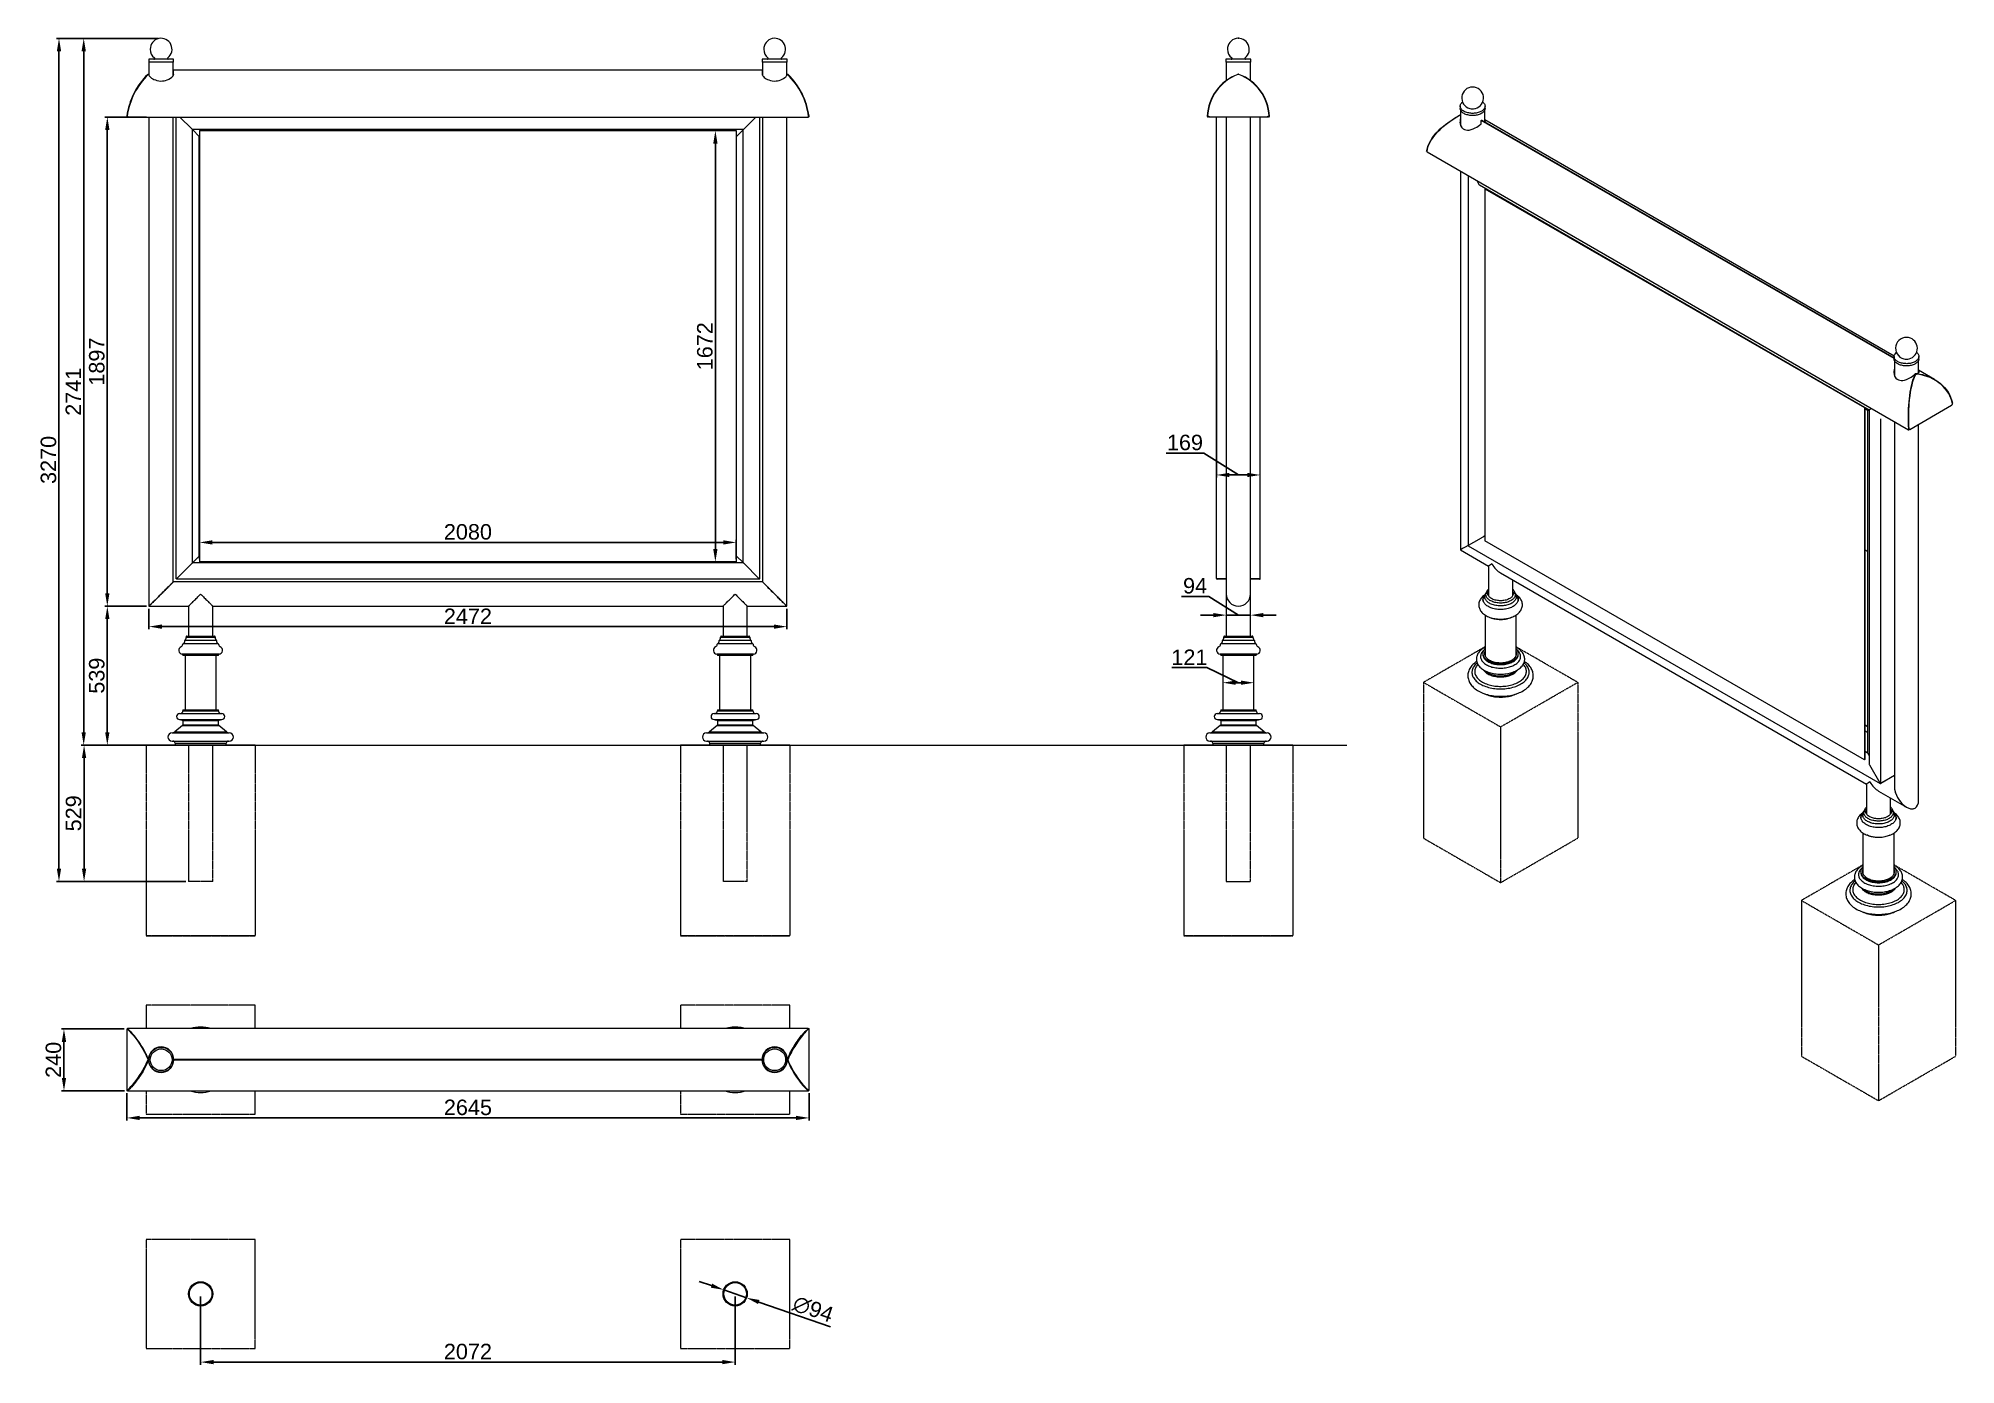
# Model space of a CAD drawing. Header units: millimetres. Extents: x -342 to 7090, y 907 to 6051.
import ezdxf

# ---------------------------------------------------------------- set-up
doc = ezdxf.new("R2010")
doc.units = ezdxf.units.MM
doc.header["$PDSIZE"] = -1
doc.linetypes.add('HIDDEN', pattern=[1.905, 1.27, -0.635])
for name, color, linetype, lineweight in [('ZANO_R', 7, 'Continuous', 0), ('ZANO_R_przerywana', 7, 'HIDDEN', 0), ('ZANO_W', 1, 'Continuous', 0)]:
    doc.layers.add(name, color=color, linetype=linetype, lineweight=lineweight)
doc.styles.add('Arial', font='arial.ttf')
doc.styles.get("Standard").update_dxf_attribs({"font": 'ARIALUNI.TTF'})
doc.dimstyles.new('pl i ang', dxfattribs={"dimtxt": 50, "dimasz": 50, "dimexe": 1.25, "dimexo": 0.625, "dimgap": 10, "dimtad": 1, "dimtoh": 1, "dimtxsty": 'Standard', "dimcen": 2.5, "dimclrd": 1, "dimclre": 1, "dimclrt": 1, "dimadec": 0, "dimazin": 0, "dimtfac": 1, "dimtmove": 0, "dimatfit": 3, "dimfxl": 1, "dimarcsym": 1})

msp = doc.modelspace()

# ---------------------------------------------------------------- blocks, each defined once
blk = doc.blocks.new('*D407')
at = {"layer": 'ZANO_W', "color": 1, "lineweight": -2}
for p, q in [((283, 4030.5), (283, 4105.7)), ((2313.4, 4095.7), (333, 4095.7)), ((2363.4, 4030.5), (2363.4, 4105.7))]:
    blk.add_line(p, q, dxfattribs=at)
at = {"layer": 'ZANO_W', "color": 1}
for points in [[(333, 4104), (333, 4087.4), (283, 4095.7)], [(2313.4, 4087.4), (2313.4, 4104), (2363.4, 4095.7)]]:
    blk.add_solid(points, dxfattribs=at)
at = {"layer": 'ZANO_W', "color": 1, "insert": (1323.2, 4136.3), "char_height": 60, "attachment_point": 5, "style": 'Arial'}
blk.add_mtext('2080', dxfattribs=at)
blk = doc.blocks.new('*D408')
at = {"layer": 'ZANO_W', "color": 1, "lineweight": -2}
for p, q in [((2353.4, 5692.7), (2272.4, 5692.7)), ((2282.4, 4070.5), (2282.4, 5642.7)), ((2353.4, 4020.5), (2272.4, 4020.5))]:
    blk.add_line(p, q, dxfattribs=at)
at = {"layer": 'ZANO_W', "color": 1}
for points in [[(2290.8, 5642.7), (2274.1, 5642.7), (2282.4, 5692.7)], [(2274.1, 4070.5), (2290.8, 4070.5), (2282.4, 4020.5)]]:
    blk.add_solid(points, dxfattribs=at)
at = {"layer": 'ZANO_W', "color": 1, "insert": (2241.8, 4856.6), "char_height": 60, "attachment_point": 5, "rotation": 90, "style": 'Arial'}
blk.add_mtext('1672', dxfattribs=at)
blk = doc.blocks.new('*D409')
at = {"layer": 'ZANO_W', "color": 1, "lineweight": -2}
for p, q in [((77, 5745.5), (-84.5, 5745.5)), ((-74.5, 3898.3), (-74.5, 5695.5)), ((77, 3848.3), (-84.5, 3848.3))]:
    blk.add_line(p, q, dxfattribs=at)
at = {"layer": 'ZANO_W', "color": 1}
for points in [[(-66.2, 5695.5), (-82.8, 5695.5), (-74.5, 5745.5)], [(-82.8, 3898.3), (-66.2, 3898.3), (-74.5, 3848.3)]]:
    blk.add_solid(points, dxfattribs=at)
at = {"layer": 'ZANO_W', "color": 1, "insert": (-115.1, 4796.9), "char_height": 60, "attachment_point": 5, "rotation": 90, "style": 'Arial'}
blk.add_mtext('1897', dxfattribs=at)
blk = doc.blocks.new('*D410')
at = {"layer": 'ZANO_W', "color": 1, "lineweight": -2}
for p, q in [((77, 3848.3), (-84.5, 3848.3)), ((-74.5, 3798.3), (-74.5, 3359.3)), ((178.5, 3309.3), (-84.5, 3309.3))]:
    blk.add_line(p, q, dxfattribs=at)
at = {"layer": 'ZANO_W', "color": 1}
for points in [[(-66.2, 3798.3), (-82.8, 3798.3), (-74.5, 3848.3)], [(-82.8, 3359.3), (-66.2, 3359.3), (-74.5, 3309.3)]]:
    blk.add_solid(points, dxfattribs=at)
at = {"layer": 'ZANO_W', "color": 1, "insert": (-115.2, 3578.8), "char_height": 60, "attachment_point": 5, "rotation": 90, "style": 'Arial'}
blk.add_mtext('539', dxfattribs=at)
blk = doc.blocks.new('*D411')
at = {"layer": 'ZANO_W', "color": 1, "lineweight": -2}
for p, q in [((230.3, 3309.3), (-174.6, 3309.3)), ((-164.6, 3259.3), (-164.6, 2830.8)), ((230.3, 2780.8), (-174.6, 2780.8))]:
    blk.add_line(p, q, dxfattribs=at)
at = {"layer": 'ZANO_W', "color": 1}
for points in [[(-156.3, 3259.3), (-173, 3259.3), (-164.6, 3309.3)], [(-173, 2830.8), (-156.3, 2830.8), (-164.6, 2780.8)]]:
    blk.add_solid(points, dxfattribs=at)
at = {"layer": 'ZANO_W', "color": 1, "insert": (-205.3, 3045), "char_height": 60, "attachment_point": 5, "rotation": 90, "style": 'Arial'}
blk.add_mtext('529', dxfattribs=at)
blk = doc.blocks.new('*D412')
at = {"layer": 'ZANO_W', "color": 1, "lineweight": -2}
for p, q in [((123.2, 6050.7), (-176.1, 6050.7)), ((-166.1, 3359.3), (-166.1, 6000.7)), ((178.5, 3309.3), (-176.1, 3309.3))]:
    blk.add_line(p, q, dxfattribs=at)
at = {"layer": 'ZANO_W', "color": 1}
for points in [[(-157.7, 6000.7), (-174.4, 6000.7), (-166.1, 6050.7)], [(-174.4, 3359.3), (-157.7, 3359.3), (-166.1, 3309.3)]]:
    blk.add_solid(points, dxfattribs=at)
at = {"layer": 'ZANO_W', "color": 1, "insert": (-206.2, 4680), "char_height": 60, "attachment_point": 5, "rotation": 90, "style": 'Arial'}
blk.add_mtext('2741', dxfattribs=at)
blk = doc.blocks.new('*D413')
at = {"layer": 'ZANO_W', "color": 1, "lineweight": -2}
for p, q in [((122.6, 6050.7), (-271.9, 6050.7)), ((-261.9, 2830.8), (-261.9, 6000.7)), ((230.3, 2780.8), (-271.9, 2780.8))]:
    blk.add_line(p, q, dxfattribs=at)
at = {"layer": 'ZANO_W', "color": 1}
for points in [[(-253.5, 6000.7), (-270.2, 6000.7), (-261.9, 6050.7)], [(-270.2, 2830.8), (-253.5, 2830.8), (-261.9, 2780.8)]]:
    blk.add_solid(points, dxfattribs=at)
at = {"layer": 'ZANO_W', "color": 1, "insert": (-302.5, 4415.7), "char_height": 60, "attachment_point": 5, "rotation": 90, "style": 'Arial'}
blk.add_mtext('3270', dxfattribs=at)
blk = doc.blocks.new('*D414')
at = {"layer": 'ZANO_W', "color": 1, "lineweight": -2}
for p, q in [((87, 3838.3), (87, 3759.1)), ((2559.4, 3838.3), (2559.4, 3759.1)), ((137, 3769.1), (2509.4, 3769.1))]:
    blk.add_line(p, q, dxfattribs=at)
at = {"layer": 'ZANO_W', "color": 1}
for points in [[(137, 3777.4), (137, 3760.7), (87, 3769.1)], [(2509.4, 3760.7), (2509.4, 3777.4), (2559.4, 3769.1)]]:
    blk.add_solid(points, dxfattribs=at)
at = {"layer": 'ZANO_W', "color": 1, "insert": (1323.2, 3809.2), "char_height": 60, "attachment_point": 5, "style": 'Arial'}
blk.add_mtext('2472', dxfattribs=at)
blk = doc.blocks.new('*D415')
at = {"layer": 'ZANO_W', "color": 1, "lineweight": -2}
for p, q in [((-9.2, 2208.7), (-252.6, 2208.7)), ((-242.6, 2158.7), (-242.6, 2019.1)), ((-7.8, 1969.1), (-252.6, 1969.1))]:
    blk.add_line(p, q, dxfattribs=at)
at = {"layer": 'ZANO_W', "color": 1}
for points in [[(-234.2, 2158.7), (-250.9, 2158.7), (-242.6, 2208.7)], [(-250.9, 2019.1), (-234.2, 2019.1), (-242.6, 1969.1)]]:
    blk.add_solid(points, dxfattribs=at)
at = {"layer": 'ZANO_W', "color": 1, "insert": (-283.2, 2088.9), "char_height": 60, "attachment_point": 5, "rotation": 90, "style": 'Arial'}
blk.add_mtext('240', dxfattribs=at)
blk = doc.blocks.new('*D416')
at = {"layer": 'ZANO_W', "color": 1, "lineweight": -2}
for p, q in [((0.8, 1960.3), (0.8, 1853.7)), ((2645.5, 1960.3), (2645.5, 1853.7)), ((50.8, 1863.7), (2595.5, 1863.7))]:
    blk.add_line(p, q, dxfattribs=at)
at = {"layer": 'ZANO_W', "color": 1}
for points in [[(50.8, 1872), (50.8, 1855.4), (0.8, 1863.7)], [(2595.5, 1855.4), (2595.5, 1872), (2645.5, 1863.7)]]:
    blk.add_solid(points, dxfattribs=at)
at = {"layer": 'ZANO_W', "color": 1, "insert": (1323.2, 1904.3), "char_height": 60, "attachment_point": 5, "style": 'Arial'}
blk.add_mtext('2645', dxfattribs=at)
blk = doc.blocks.new('*D417')
at = {"layer": 'ZANO_W', "color": 1, "lineweight": -2}
for p, q in [((2267.5, 1213.2), (2220.2, 1229.5)), ((2314.7, 1196.8), (2403.5, 1166.1)), ((2450.8, 1149.7), (2728.1, 1053.7))]:
    blk.add_line(p, q, dxfattribs=at)
at = {"layer": 'ZANO_W', "color": 1}
for points in [[(2264.7, 1205.3), (2270.2, 1221), (2314.7, 1196.8)], [(2453.5, 1157.6), (2448, 1141.8), (2403.5, 1166.1)]]:
    blk.add_solid(points, dxfattribs=at)
at = {"layer": 'ZANO_W', "color": 1, "insert": (2661.1, 1121.7), "char_height": 60, "attachment_point": 5, "rotation": 340.90455, "style": 'Arial'}
blk.add_mtext('∅94', dxfattribs=at)
blk = doc.blocks.new('*D418')
at = {"layer": 'ZANO_W', "color": 1, "lineweight": -2}
for p, q in [((287.3, 1171.4), (287.3, 906.7)), ((2359.1, 1171.4), (2359.1, 906.7)), ((337.3, 916.7), (2309.1, 916.7))]:
    blk.add_line(p, q, dxfattribs=at)
at = {"layer": 'ZANO_W', "color": 1}
for points in [[(337.3, 925), (337.3, 908.4), (287.3, 916.7)], [(2309.1, 908.4), (2309.1, 925), (2359.1, 916.7)]]:
    blk.add_solid(points, dxfattribs=at)
at = {"layer": 'ZANO_W', "color": 1, "insert": (1323.2, 957.3), "char_height": 60, "attachment_point": 5, "style": 'Arial'}
blk.add_mtext('2072', dxfattribs=at)
blk = doc.blocks.new('*D419')
at = {"layer": 'ZANO_W', "color": 1, "lineweight": -2}
for p, q in [((4052.3, 3610.1), (4187.6, 3610.1)), ((4187.6, 3610.1), (4309.8, 3551.6)), ((4249.6, 3561.6), (4249.6, 3561.6)), ((4299.6, 3551.6), (4320.1, 3551.6)), ((4370.1, 3561.6), (4370.1, 3561.6))]:
    blk.add_line(p, q, dxfattribs=at)
at = {"layer": 'ZANO_W', "color": 1}
for points in [[(4299.6, 3559.9), (4299.6, 3543.3), (4249.6, 3551.6)], [(4320.1, 3543.3), (4320.1, 3559.9), (4370.1, 3551.6)]]:
    blk.add_solid(points, dxfattribs=at)
at = {"layer": 'ZANO_W', "color": 1, "insert": (4119.9, 3650.3), "char_height": 60, "attachment_point": 5, "style": 'Arial'}
blk.add_mtext('121', dxfattribs=at)
blk = doc.blocks.new('*D420')
at = {"layer": 'ZANO_W', "color": 1, "lineweight": -2}
for p, q in [((4089, 3886.5), (4194.7, 3886.5)), ((4194.7, 3886.5), (4309.8, 3813.7)), ((4212.9, 3813.7), (4162.9, 3813.7)), ((4262.9, 3823.7), (4262.9, 3823.7)), ((4262.9, 3813.7), (4356.8, 3813.7)), ((4356.8, 3823.7), (4356.8, 3823.7)), ((4406.8, 3813.7), (4456.8, 3813.7))]:
    blk.add_line(p, q, dxfattribs=at)
at = {"layer": 'ZANO_W', "color": 1}
for points in [[(4212.9, 3805.4), (4212.9, 3822), (4262.9, 3813.7)], [(4406.8, 3822), (4406.8, 3805.4), (4356.8, 3813.7)]]:
    blk.add_solid(points, dxfattribs=at)
at = {"layer": 'ZANO_W', "color": 1, "insert": (4141.8, 3927.2), "char_height": 60, "attachment_point": 5, "style": 'Arial'}
blk.add_mtext('94', dxfattribs=at)
blk = doc.blocks.new('*D421')
at = {"layer": 'ZANO_W', "color": 1, "lineweight": -2}
for p, q in [((4225.3, 4840.7), (4225.3, 4347.3)), ((4029.2, 4442.4), (4176.2, 4442.4)), ((4176.2, 4442.4), (4309.8, 4357.3)), ((4275.3, 4357.3), (4344.4, 4357.3)), ((4394.4, 4347.3), (4394.4, 4347.3))]:
    blk.add_line(p, q, dxfattribs=at)
at = {"layer": 'ZANO_W', "color": 1}
for points in [[(4275.3, 4365.6), (4275.3, 4348.9), (4225.3, 4357.3)], [(4344.4, 4348.9), (4344.4, 4365.6), (4394.4, 4357.3)]]:
    blk.add_solid(points, dxfattribs=at)
at = {"layer": 'ZANO_W', "color": 1, "insert": (4102.7, 4483), "char_height": 60, "attachment_point": 5, "style": 'Arial'}
blk.add_mtext('169', dxfattribs=at)

# ---------------------------------------------------------------- dimensions: what is measured, and where the dimension line sits
at = {"layer": 'ZANO_W'}
for base, p1, p2, picture, middle in [((-261.9, 6050.7), (240.3, 2780.8), (132.6, 6050.7), '*D413', (-302.5, 4415.7)), ((-166.1, 6050.7), (188.5, 3309.3), (133.2, 6050.7), '*D412', (-206.2, 4680)), ((-74.5, 5745.5), (87, 3848.3), (87, 5745.5), '*D409', (-115.1, 4796.9)), ((2282.4, 5692.7), (2363.4, 4020.5), (2363.4, 5692.7), '*D408', (2241.8, 4856.6)), ((-74.5, 3309.3), (87, 3848.3), (188.5, 3309.3), '*D410', (-115.2, 3578.8)), ((-164.6237, 2780.752), (240.3182, 3309.2733), (240.3182, 2780.752), '*D411', (-205.2581, 3045.0127)), ((-242.6, 1969.1), (0.8, 2208.7), (2.2, 1969.1), '*D415', (-283.2, 2088.9))]:
    dim = msp.add_linear_dim(base=base, p1=p1, p2=p2, angle=90, dimstyle='pl i ang', override={"dimtxt": 60, "dimexe": 10, "dimexo": 10, "dimtoh": 0, "dimdec": 0, "dimtxsty": 'Arial', "dimtdec": 0, "dimtmove": 1}, dxfattribs=at)
    dim.commit()
    dim.dimension.update_dxf_attribs({"geometry": picture, "text_midpoint": middle})
for base, p1, p2, picture, middle in [((4394.4, 4357.3), (4225.3, 4850.7), (4394.4, 4357.3), '*D421', (4166.2, 4442.4)), ((4356.8, 3813.7), (4262.9, 3813.7), (4356.8, 3813.7), '*D420', (4184.7, 3886.5)), ((4370.0926, 3551.6004), (4249.5897, 3551.6004), (4370.0926, 3551.6004), '*D419', (4177.6019, 3610.131))]:
    dim = msp.add_linear_dim(base=base, p1=p1, p2=p2, dimstyle='pl i ang', override={"dimtxt": 60, "dimexe": 10, "dimexo": 10, "dimtoh": 0, "dimdec": 0, "dimtxsty": 'Arial', "dimtdec": 0, "dimtmove": 1}, dxfattribs=at)
    dim.commit()
    dim.dimension.update_dxf_attribs({"geometry": picture, "text_midpoint": middle, "dimtype": 160})
for base, p1, p2, picture, middle in [((283, 4095.7), (2363.4, 4020.5), (283, 4020.5), '*D407', (1323.2, 4136.3)), ((2559.4, 3769.1), (87, 3848.3), (2559.4, 3848.3), '*D414', (1323.2, 3809.2)), ((2645.5, 1863.7), (0.8, 1970.3), (2645.5, 1970.3), '*D416', (1323.2, 1904.3)), ((2359.1, 916.7), (287.3, 1181.4), (2359.1, 1181.4), '*D418', (1323.2, 957.3))]:
    dim = msp.add_linear_dim(base=base, p1=p1, p2=p2, dimstyle='pl i ang', override={"dimtxt": 60, "dimexe": 10, "dimexo": 10, "dimtoh": 0, "dimdec": 0, "dimtxsty": 'Arial', "dimtdec": 0, "dimtmove": 1}, dxfattribs=at)
    dim.commit()
    dim.dimension.update_dxf_attribs({"geometry": picture, "text_midpoint": middle})
dim = msp.add_diameter_dim_2p(p1=(2314.7, 1196.8), p2=(2403.5, 1166.1), dimstyle='pl i ang', override={"dimtxt": 60, "dimexe": 10, "dimexo": 10, "dimtoh": 0, "dimdec": 0, "dimtxsty": 'Arial', "dimtdec": 0, "dimtmove": 1}, dxfattribs=at)
dim.commit()
dim.dimension.update_dxf_attribs({"geometry": '*D417', "text_midpoint": (2647.3, 1081.7), "dimtype": 163})

# ---------------------------------------------------------------- linework, layer by layer
at = {"layer": 'ZANO_R'}
for p, q in [((85.9, 5969.4), (85.9, 5958.8)), ((182.1, 5969.4), (85.9, 5969.4)), ((182.1, 5958.8), (85.9, 5958.8)), ((87, 5958.8), (87, 5906.6)), ((181, 5906.8), (181, 5958.8)), ((182.1, 5958.8), (182.1, 5969.4)), ((2464.2, 5969.4), (2464.2, 5958.8)), ((2468.9, 5969.4), (2464.2, 5969.4)), ((2468.9, 5958.8), (2464.2, 5958.8)), ((2465.3, 5958.8), (2465.3, 5906.8)), ((2560.4, 5969.4), (2468.9, 5969.4)), ((2560.4, 5958.8), (2468.9, 5958.8)), ((2559.3, 5906.5), (2559.3, 5958.8)), ((2560.4, 5958.8), (2560.4, 5969.4)), ((4261.7, 5969.4), (4261.7, 5958.8)), ((4289.2, 5969.4), (4261.7, 5969.4)), ((4289.2, 5958.8), (4261.7, 5958.8)), ((4262.9, 5958.8), (4262.9, 5887.3)), ((4357.9, 5969.4), (4289.2, 5969.4)), ((4357.9, 5958.8), (4289.2, 5958.8)), ((4356.8, 5886.9), (4356.8, 5958.8)), ((4357.9, 5958.8), (4357.9, 5969.4)), ((81.9, 5910.6), (82.8, 5909.6)), ((83.1, 5911.8), (84, 5910.8)), ((2463.7, 5927.1), (182.6, 5927.1)), ((182.6, 5912.1), (182.6, 5927.1)), ((2463.7, 5927.1), (2463.7, 5912.1)), ((2563.2, 5911.8), (2562.3, 5910.8)), ((2564.5, 5910.6), (2563.5, 5909.6)), ((4307.2, 5910.9), (4307.3, 5910.5)), ((4309.6, 5912.1), (4308, 5912.1)), ((4308.3, 5911.8), (4310.9, 5911.8)), ((4309.6, 5912.1), (4309.5, 5911.8)), ((4309.6, 5912.1), (4309.7, 5911.8)), ((4309.6, 5912.1), (4311.2, 5912.1)), ((4312, 5910.9), (4311.9, 5910.6)), ((0.8, 5748.9), (2.4, 5748.7)), ((3.7, 5748.4), (2.2, 5748.4)), ((3.7, 5748.4), (2.2, 5748.4)), ((2.2, 5748.4), (2.2, 5748.4)), ((3.8, 5745.5), (2642.5, 5745.5)), ((87, 5745.5), (87, 3848.3)), ((181, 3942.3), (181, 5745.5)), ((192.2, 3954.4), (192.2, 5745.5)), ((207.1, 5745.5), (252.7, 5699.8)), ((2439.3, 5745.5), (2393.7, 5699.8)), ((2454.2, 3954.4), (2454.2, 5745.5)), ((2465.4, 5745.5), (2465.4, 3942.3)), ((2559.4, 3848.3), (2559.4, 5745.5)), ((2644.1, 5748.4), (2642.6, 5748.4)), ((2644.1, 5748.4), (2642.6, 5748.4)), ((2645.5, 5748.9), (2644, 5748.7)), ((2644.1, 5748.4), (2644.1, 5748.4)), ((4189.2, 5748.4), (4190.8, 5748.4)), ((4190.4, 5748.9), (4195.3, 5748.9)), ((4190.4, 5748.9), (4190.4, 5748.7)), ((4190.8, 5748.7), (4195.3, 5748.7)), ((4190.8, 5748.7), (4190.8, 5748.4)), ((4192.9, 5747.4), (4194.5, 5748.7)), ((4192.9, 5747.4), (4193.9, 5746.1)), ((4193.9, 5746.1), (4195, 5747.1)), ((4195.3, 5745.7), (4195.3, 5745.7)), ((4195.3, 5745.7), (4423.9, 5745.7)), ((4225.3, 3955.7), (4225.3, 5745.7)), ((4262.9, 5745.7), (4262.9, 3895.3)), ((4356.8, 3895.3), (4356.8, 5745.7)), ((4394.4, 3955.7), (4394.4, 5745.7)), ((4423.9, 5748.9), (4428.8, 5748.9)), ((4423.9, 5748.7), (4428.4, 5748.7)), ((4424.2, 5747.1), (4425.3, 5746.1)), ((4424.7, 5748.7), (4426.3, 5747.4)), ((4425.3, 5746.1), (4426.3, 5747.4)), ((4428.4, 5748.7), (4428.4, 5748.4)), ((4430, 5748.4), (4428.4, 5748.4)), ((4428.8, 5748.9), (4428.8, 5748.7)), ((5169.6, 5787.5), (5169.6, 5778.9)), ((5170.7, 5772.9), (5170.7, 5715.1)), ((5226.4, 5778), (5228.3, 5778.5)), ((5252.2, 5733.2), (5251.1, 5732.6)), ((6851.3, 4808.8), (5251.1, 5732.6)), ((5251.1, 5720.4), (5251.1, 5732.6)), ((5252.2, 5733.2), (5253.3, 5733.9)), ((5252.2, 5733.2), (6851.3, 4810.1)), ((5253.3, 5733.9), (6851.3, 4811.4)), ((5264.7, 5727.3), (5264.7, 5772.9)), ((6851.4, 4818.2), (5264.7, 5734.2)), ((5265.8, 5778.9), (5265.8, 5787.5)), ((252.7, 5699.8), (255.6, 5697)), ((255.6, 4016.3), (255.6, 5697)), ((2390.8, 5697), (255.6, 5697)), ((256.9, 5695.7), (282, 5670.5)), ((282, 4042.7), (282, 5670.5)), ((283, 5670.5), (282, 5670.5)), ((283, 5692.7), (283, 4856.6)), ((283, 5692.7), (2363.4, 5692.7)), ((2363.4, 5692.7), (2363.4, 4856.6)), ((2364.4, 5670.5), (2363.4, 5670.5)), ((2364.4, 5670.5), (2389.6, 5695.7)), ((2364.4, 4042.7), (2364.4, 5670.5)), ((2390.8, 4016.3), (2390.8, 5697)), ((5039.4, 5613.4), (5039.8, 5613.1)), ((5040.6, 5611.2), (5039.6, 5611.8)), ((5041, 5610), (6907.3, 4532.5)), ((5170.7, 5535.1), (5170.7, 4066.8)), ((5200.2, 5518.1), (5200.2, 4084.3)), ((5233.5, 5498.8), (5241.8, 5484.4)), ((5243.9, 5482.3), (6754.9, 4610)), ((5266.6, 5468.3), (5265.5, 5467.6)), ((5265.5, 5467.6), (5265.5, 4784.9)), ((5265.5, 5467.6), (6736.6, 4618.4)), ((5266.6, 5468.3), (6737.7, 4619)), ((5272.6, 5465.7), (5273.4, 5464.3)), ((283, 4856.6), (283, 4020.5)), ((2363.4, 4856.6), (2363.4, 4020.5)), ((5265.5, 4784.9), (5265.5, 4102.2)), ((6851.1, 4756.8), (6852.4, 4756)), ((6851.3, 4816.7), (6851.3, 4808.1)), ((6852.4, 4802.1), (6852.4, 4744.5)), ((6946.4, 4753.4), (6946.4, 4802.1)), ((7007.7, 4728), (6946.4, 4763.4)), ((6947.5, 4808.1), (6947.5, 4816.7)), ((6851, 4755), (6852.4, 4754.2)), ((6919.6, 4708), (6920.6, 4707.7)), ((6920.1, 4710.1), (6921, 4709.8)), ((6934, 4750.2), (6932.8, 4749.5)), ((6933.1, 4747.7), (6933.5, 4746.7)), ((6934.7, 4748.4), (6933.9, 4748)), ((6934, 4750.2), (6935.1, 4750.8)), ((6935, 4746.6), (6934.2, 4746.2)), ((6934.6, 4748.9), (6935, 4748.6)), ((6934.7, 4748.4), (6936.5, 4749.5)), ((6935.6, 4750.2), (6935.7, 4750.2)), ((6737.7, 4619), (6736.6, 4618.4)), ((6736.6, 4618.4), (6736.6, 3935.6)), ((6737.7, 4619), (6737.7, 3936.3)), ((6750, 4607.2), (6737.7, 4614.2)), ((6750, 4607.2), (6754.9, 4610)), ((6754.9, 4610), (6754.9, 3236.3)), ((6755.3, 4610.2), (6756, 4610.7)), ((6764, 4615.3), (6755.7, 4610.5)), ((6911.8, 4659.5), (6910.9, 4659.4)), ((6912, 4661.6), (6911.2, 4661.4)), ((6912.2, 4534), (7074.2, 4627.5)), ((7074.6, 4629.1), (7078, 4631.1)), ((6750, 3278), (6750, 4607.2)), ((6798.4, 4575.6), (6798.4, 3161.6)), ((6852.5, 4564.2), (6852.5, 3150.2)), ((6907.6, 4533.4), (6906.6, 4534)), ((6907.6, 4533.4), (6908.7, 4534)), ((6909.5, 4533.8), (6908.4, 4534.2)), ((6909.5, 4533.8), (6913, 4535.8)), ((6946.4, 3096), (6946.4, 4553.8)), ((5241.8, 4107.4), (5201, 4083.9)), ((5257.9, 4116.7), (5245.9, 4109.7)), ((5265.5, 4121.1), (5259.7, 4117.7)), ((6736.6, 3252.9), (5265.5, 4102.2)), ((252.7, 4013.4), (195, 3955.7)), ((2390.8, 4016.3), (255.6, 4016.3)), ((282, 4042.7), (256.9, 4017.5)), ((283, 4042.7), (282, 4042.7)), ((2363.4, 4020.5), (283, 4020.5)), ((2364.4, 4042.7), (2363.4, 4042.7)), ((2389.6, 4017.5), (2364.4, 4042.7)), ((2393.7, 4013.4), (2451.4, 3955.7)), ((5170.7, 4066.8), (5279.1, 4004.2)), ((5201, 4082.9), (6797.7, 3161.1)), ((6750, 4059.5), (6737.7, 4066.6)), ((2465.4, 3942.3), (181, 3942.3)), ((193.8, 3954.4), (192.2, 3954.4)), ((193.8, 3954.4), (193.8, 3952.9)), ((2452.7, 3952.9), (193.8, 3952.9)), ((2452.7, 3954.4), (2452.7, 3952.9)), ((2452.7, 3954.4), (2454.2, 3954.4)), ((4262.9, 3954.4), (4228.1, 3954.4)), ((4262.9, 3952.9), (4228.1, 3952.9)), ((4391.6, 3954.4), (4356.8, 3954.4)), ((4391.6, 3952.9), (4356.8, 3952.9)), ((5279.1, 4004.2), (5279.1, 3888.8)), ((5326.1, 3977.1), (6744.1, 3158.5)), ((5373.1, 3888.8), (5373.1, 3950)), ((4262.9, 3895.3), (4262.9, 3732.1)), ((4356.8, 3732.1), (4356.8, 3895.3)), ((5256.6, 3872.6), (5256.6, 3872.5)), ((5262.9, 3883), (5262.9, 3879.6)), ((5268.2, 3892.5), (5268.2, 3889.5)), ((5270.1, 3896.4), (5270.1, 3896)), ((5270.1, 3896), (5270.1, 3896.4)), ((5382.1, 3896), (5382.1, 3896.4)), ((5382.1, 3896.4), (5382.1, 3896)), ((5384, 3889.5), (5384, 3892.5)), ((5389.2, 3879.6), (5389.2, 3883)), ((5395.6, 3872.5), (5395.6, 3872.6)), ((6737.7, 3936.3), (6736.6, 3935.6)), ((6736.6, 3935.6), (6736.6, 3252.9)), ((6737.7, 3936.3), (6737.7, 3253.5)), ((87, 3848.3), (240.3, 3848.3)), ((240.3, 3848.3), (240.3, 3732.1)), ((334.3, 3848.3), (2312.1, 3848.3)), ((334.3, 3732.1), (334.3, 3848.3)), ((2312.1, 3848.3), (2312.1, 3732.1)), ((2406.1, 3848.3), (2559.4, 3848.3)), ((2406.1, 3732.1), (2406.1, 3848.3)), ((5265.8, 3814.3), (5265.8, 3655.8)), ((5386.3, 3655.8), (5386.3, 3814.2)), ((229.4, 3725.2), (229.4, 3721.5)), ((324.1, 3726.3), (230.5, 3726.3)), ((231.3, 3730), (231.3, 3729.5)), ((233.4, 3732.1), (322.2, 3732.1)), ((322.2, 3732.1), (341.2, 3732.1)), ((344.1, 3726.3), (324.1, 3726.3)), ((343.3, 3729.5), (343.3, 3730)), ((345.2, 3721.5), (345.2, 3725.2)), ((2301.2, 3725.2), (2301.2, 3721.5)), ((2415.4, 3726.3), (2302.3, 3726.3)), ((2303.1, 3730), (2303.1, 3729.5)), ((2305.2, 3732.1), (2412.5, 3732.1)), ((2412.5, 3732.1), (2413, 3732.1)), ((2415.1, 3729.5), (2415.1, 3730)), ((2415.9, 3726.3), (2415.4, 3726.3)), ((2417, 3721.5), (2417, 3725.2)), ((4252, 3725.2), (4252, 3721.5)), ((4366.7, 3726.3), (4253, 3726.3)), ((4253.8, 3730), (4253.8, 3729.5)), ((4255.9, 3732.1), (4363.8, 3732.1)), ((4365.9, 3729.5), (4365.9, 3730)), ((4367.7, 3721.5), (4367.7, 3725.2)), ((333.4, 3662.4), (216.2, 3662.4)), ((217.8, 3700.9), (217.8, 3700.7)), ((218.6, 3659.4), (218.6, 3656.5)), ((331.8, 3659.4), (218.6, 3659.4)), ((331.8, 3656.5), (218.6, 3656.5)), ((330.9, 3703), (219.9, 3703)), ((224.1, 3713.6), (224.1, 3709.4)), ((326.8, 3715.7), (226.3, 3715.7)), ((227.1, 3656.5), (227.1, 3446.7)), ((348.3, 3715.7), (326.8, 3715.7)), ((354.7, 3703), (330.9, 3703)), ((356, 3659.4), (331.8, 3659.4)), ((356, 3656.5), (331.8, 3656.5)), ((358.5, 3662.4), (333.4, 3662.4)), ((347.6, 3446.7), (347.6, 3656.5)), ((350.5, 3709.4), (350.5, 3713.6)), ((356, 3656.5), (356, 3659.4)), ((356.8, 3700.7), (356.8, 3700.9)), ((2429.6, 3662.4), (2288, 3662.4)), ((2289.6, 3700.9), (2289.6, 3700.7)), ((2290.4, 3659.4), (2290.4, 3656.5)), ((2427.2, 3659.4), (2290.4, 3659.4)), ((2427.2, 3656.5), (2290.4, 3656.5)), ((2425.9, 3703), (2291.7, 3703)), ((2295.9, 3713.6), (2295.9, 3709.4)), ((2419.6, 3715.7), (2298.1, 3715.7)), ((2298.9, 3656.5), (2298.9, 3446.7)), ((2419.4, 3446.7), (2419.4, 3656.5)), ((2420.2, 3715.7), (2419.6, 3715.7)), ((2422.3, 3709.4), (2422.3, 3713.6)), ((2426.5, 3703), (2425.9, 3703)), ((2427.8, 3659.4), (2427.2, 3659.4)), ((2427.8, 3656.5), (2427.2, 3656.5)), ((2427.8, 3656.5), (2427.8, 3659.4)), ((2428.6, 3700.7), (2428.6, 3700.9)), ((2430.3, 3662.4), (2429.6, 3662.4)), ((4381, 3662.4), (4238.7, 3662.4)), ((4240.3, 3700.9), (4240.3, 3700.7)), ((4241.1, 3659.4), (4241.1, 3656.5)), ((4378.5, 3659.4), (4241.1, 3659.4)), ((4378.5, 3656.5), (4241.1, 3656.5)), ((4377.2, 3703), (4242.5, 3703)), ((4246.7, 3713.6), (4246.7, 3709.4)), ((4370.9, 3715.7), (4248.8, 3715.7)), ((4249.6, 3656.5), (4249.6, 3446.7)), ((4370.1, 3446.7), (4370.1, 3656.5)), ((4373, 3709.4), (4373, 3713.6)), ((4378.5, 3656.5), (4378.5, 3659.4)), ((4379.3, 3700.7), (4379.3, 3700.9)), ((5257.4, 3665.1), (5257.4, 3661.3)), ((5394.8, 3661.3), (5394.8, 3665.1)), ((205.4, 3431.9), (369.2, 3431.9)), ((218.6, 3446.7), (218.6, 3442)), ((218.6, 3446.7), (356, 3446.7)), ((218.6, 3442), (356, 3442)), ((356, 3442), (356, 3446.7)), ((2277.2, 3431.9), (2441, 3431.9)), ((2290.4, 3446.7), (2290.4, 3442)), ((2290.4, 3446.7), (2427.8, 3446.7)), ((2290.4, 3442), (2427.8, 3442)), ((2427.8, 3442), (2427.8, 3446.7)), ((4227.9, 3431.9), (4391.8, 3431.9)), ((4241.1, 3446.7), (4241.1, 3442)), ((4241.1, 3446.7), (4378.5, 3446.7)), ((4241.1, 3442), (4378.5, 3442)), ((4378.5, 3442), (4378.5, 3446.7)), ((176.3, 3356.8), (398.3, 3356.8)), ((217, 3385), (187.3, 3361)), ((187.3, 3361), (387.3, 3361)), ((205.4, 3408.6), (369.2, 3408.6)), ((217, 3385), (357.6, 3385)), ((218.6, 3404.4), (218.6, 3388.5)), ((218.6, 3404.4), (356, 3404.4)), ((218.6, 3388.5), (356, 3388.5)), ((356, 3388.5), (356, 3404.4)), ((387.3, 3361), (357.6, 3385)), ((2248.1, 3356.8), (2470.1, 3356.8)), ((2288.8, 3385), (2259.1, 3361)), ((2259.1, 3361), (2459.1, 3361)), ((2277.2, 3408.6), (2441, 3408.6)), ((2288.8, 3385), (2429.4, 3385)), ((2290.4, 3404.4), (2290.4, 3388.5)), ((2290.4, 3404.4), (2427.8, 3404.4)), ((2290.4, 3388.5), (2427.8, 3388.5)), ((2427.8, 3388.5), (2427.8, 3404.4)), ((2459.1, 3361), (2429.4, 3385)), ((4198.9, 3356.8), (4420.8, 3356.8)), ((4239.6, 3385), (4209.8, 3361)), ((4209.8, 3361), (4409.9, 3361)), ((4227.9, 3408.6), (4391.8, 3408.6)), ((4239.6, 3385), (4380.1, 3385)), ((4241.1, 3404.4), (4241.1, 3388.5)), ((4241.1, 3404.4), (4378.5, 3404.4)), ((4241.1, 3388.5), (4378.5, 3388.5)), ((4378.5, 3388.5), (4378.5, 3404.4)), ((4409.9, 3361), (4380.1, 3385)), ((6750, 3381.5), (6737.7, 3388.6)), ((6750, 3380.2), (6737.7, 3387.3)), ((6737.7, 3365.8), (6750, 3358.7)), ((-99, 3309.3), (3810.7, 3309.3)), ((75.9, 3309.3), (498.7, 3309.3)), ((498.7, 3309.3), (75.9, 3309.3)), ((176.3, 3325.1), (398.3, 3325.1)), ((188.5, 3317.2), (188.5, 3309.3)), ((188.5, 3317.2), (386.1, 3317.2)), ((240.3, 3309.3), (334.3, 3309.3)), ((386.1, 3309.3), (386.1, 3317.2)), ((2147.7, 3309.3), (2570.5, 3309.3)), ((2570.5, 3309.3), (2147.7, 3309.3)), ((2248.1, 3325.1), (2470.1, 3325.1)), ((2260.3, 3317.2), (2260.3, 3309.3)), ((2260.3, 3317.2), (2457.9, 3317.2)), ((2312.1, 3309.3), (2406.1, 3309.3)), ((2457.9, 3309.3), (2457.9, 3317.2)), ((3023.7, 3309.3), (4730.5, 3309.3)), ((4098.4, 3309.3), (4521.2, 3309.3)), ((4521.2, 3309.3), (4098.4, 3309.3)), ((4198.9, 3325.1), (4420.8, 3325.1)), ((4211, 3317.2), (4211, 3309.3)), ((4211, 3317.2), (4408.7, 3317.2)), ((4262.9, 3309.3), (4356.8, 3309.3)), ((4408.7, 3309.3), (4408.7, 3317.2)), ((6750, 3279.3), (6737.7, 3286.3)), ((6750, 3278), (6737.7, 3285)), ((6754.9, 3269.4), (6750, 3278)), ((6737.7, 3253.5), (6736.6, 3252.9)), ((6755.7, 3233.5), (6796.5, 3162.8)), ((6744.1, 3158.5), (6744.1, 3043.1)), ((6791.1, 3131.4), (6899.4, 3068.8)), ((6852.5, 3191.7), (6799.4, 3161.1)), ((6852.5, 3191.7), (6800.6, 3161.8)), ((6735, 3050.7), (6735, 3050.3)), ((6838.1, 3043.1), (6838.1, 3104.3)), ((6847.1, 3050.3), (6847.1, 3050.7)), ((6847.1, 3050.7), (6847.1, 3050.4)), ((6721.6, 3026.9), (6721.6, 3026.8)), ((6727.9, 3037.3), (6727.9, 3033.8)), ((6727.9, 3033.7), (6727.9, 3033.8)), ((6733.2, 3046.8), (6733.2, 3043.8)), ((6848.9, 3043.8), (6848.9, 3046.8)), ((6854.2, 3033.8), (6854.2, 3037.3)), ((6860.6, 3026.8), (6860.6, 3026.9)), ((6730.8, 2968.5), (6730.8, 2810.1)), ((6851.3, 2810.1), (6851.3, 2968.5)), ((6722.4, 2819.3), (6722.4, 2815.5)), ((6859.8, 2815.5), (6859.8, 2819.3)), ((0.8, 2208.7), (0.8, 2203.8)), ((0.8, 2208.7), (2.3, 2208.7)), ((0.8, 2203.9), (0.8, 1975.1)), ((2.2, 2209.9), (2.2, 2208.7)), ((2.2, 2209.9), (3.7, 2209.9)), ((2642.6, 2209.9), (3.7, 2209.9)), ((21.4, 2190.8), (22, 2190.8)), ((22.4, 2189.8), (22.9, 2189.8)), ((2623.4, 2189.8), (2623.9, 2189.8)), ((2624.3, 2190.8), (2624.9, 2190.8)), ((2642.6, 2209.9), (2644.1, 2209.9)), ((2645.5, 2208.7), (2644, 2208.7)), ((2644.1, 2209.9), (2644.1, 2208.7)), ((2645.5, 2203.8), (2645.5, 2208.7)), ((2645.6, 1975.1), (2645.6, 2203.9)), ((75.9, 2110.4), (75.9, 2108)), ((81.9, 2091.6), (83, 2091.6)), ((81.9, 2087.4), (83, 2087.4)), ((83.1, 2090.8), (83.1, 2088.2)), ((83.1, 2090.8), (84.2, 2090.8)), ((83.1, 2088.2), (84.2, 2088.2)), ((84.1, 2091.9), (84.1, 2091.4)), ((84.1, 2087.1), (84.1, 2087.6)), ((84.2, 2090.8), (84.2, 2088.2)), ((85.6, 2094.5), (85.4, 2091.4)), ((85.4, 2091.4), (85.4, 2091.9)), ((85.4, 2089.5), (85.4, 2091.1)), ((85.4, 2089.5), (85.4, 2087.9)), ((85.4, 2087.6), (85.4, 2087.1)), ((147, 2136.2), (144.3, 2136.2)), ((182.6, 2091.4), (182.6, 2091.9)), ((182.6, 2089.5), (182.6, 2091.1)), ((182.6, 2091.1), (2463.7, 2091.1)), ((182.6, 2089.5), (2463.7, 2089.5)), ((182.6, 2089.5), (182.6, 2087.9)), ((2463.7, 2087.9), (182.6, 2087.9)), ((182.6, 2087.6), (182.6, 2087.1)), ((2463.7, 2091.4), (2463.7, 2091.9)), ((2463.7, 2089.5), (2463.7, 2091.1)), ((2463.7, 2089.5), (2463.7, 2087.9)), ((2463.7, 2087.6), (2463.7, 2087.1)), ((2502, 2136.2), (2499.3, 2136.2)), ((2560.7, 2084.5), (2560.9, 2087.6)), ((2560.9, 2091.4), (2560.9, 2091.9)), ((2560.9, 2087.6), (2560.9, 2087.1)), ((2561, 2089.5), (2561, 2091.1)), ((2561, 2089.5), (2561, 2087.9)), ((2563.2, 2090.8), (2562.1, 2090.8)), ((2562.1, 2088.2), (2562.1, 2090.8)), ((2563.2, 2088.2), (2562.1, 2088.2)), ((2562.2, 2091.9), (2562.2, 2091.4)), ((2562.2, 2087.1), (2562.2, 2087.6)), ((2563.2, 2088.2), (2563.2, 2090.8)), ((2564.5, 2091.6), (2563.3, 2091.6)), ((2564.5, 2087.4), (2563.3, 2087.4)), ((2570.5, 2108.2), (2570.5, 2110.6)), ((75.9, 2071), (75.9, 2068.6)), ((144.3, 2042.3), (145.4, 2042.3)), ((2501, 2042.3), (2502, 2042.3)), ((2570.5, 2068.4), (2570.5, 2070.8)), ((0.8, 1975.2), (0.8, 1970.3)), ((0.8, 1970.3), (2.3, 1970.3)), ((2.2, 1969.1), (2.2, 1970.3)), ((3.7, 1969.1), (2.2, 1969.1)), ((3.7, 1969.1), (2642.6, 1969.1)), ((22, 1988.2), (21.4, 1988.2)), ((22.9, 1989.2), (22.4, 1989.2)), ((2623.9, 1989.2), (2623.4, 1989.2)), ((2624.9, 1988.2), (2624.3, 1988.2)), ((2644.1, 1969.1), (2642.6, 1969.1)), ((2645.5, 1970.3), (2644, 1970.3)), ((2644.1, 1969.1), (2644.1, 1970.3)), ((2645.5, 1970.3), (2645.5, 1975.2))]:
    msp.add_line(p, q, dxfattribs=at)
at = {"layer": 'ZANO_R', "flags": 128}
for points in [[(85.4, 5910.9), (85.6, 5909.8), (86.5, 5907.4), (88.1, 5904.9), (90.5, 5902.2), (93.5, 5899.4), (97.1, 5896.6), (101.4, 5893.9), (106.2, 5891.4), (111.6, 5889.2), (117.9, 5887.2), (124.7, 5885.8), (131.9, 5885.2), (139.1, 5885.4), (145.5, 5886.2), (151.6, 5887.6), (157.5, 5889.6), (161, 5891.1), (164.3, 5892.7), (170.3, 5896.2), (175.1, 5900), (177.9, 5902.7), (180.1, 5905.3), (181.6, 5907.9), (182.6, 5910.9)], [(2463.7, 5910.9), (2463.9, 5909.8), (2464.9, 5907.4), (2466.5, 5904.9), (2468.8, 5902.2), (2471.9, 5899.4), (2475.5, 5896.6), (2479.7, 5893.9), (2484.6, 5891.4), (2489.9, 5889.2), (2496.3, 5887.2), (2503.1, 5885.8), (2510.2, 5885.2), (2517.5, 5885.4), (2523.8, 5886.2), (2529.9, 5887.6), (2535.9, 5889.6), (2541.3, 5892), (2547, 5895.2), (2551.8, 5898.6), (2554.9, 5901.3), (2557.4, 5903.9), (2559.2, 5906.5), (2560.4, 5908.8), (2560.9, 5910.9)], [(5256.9, 5803.6), (5257.8, 5802.8), (5260, 5800.7), (5261.9, 5798.5), (5263.4, 5796.2), (5264.5, 5793.8), (5265.3, 5791.4), (5265.7, 5789), (5265.8, 5786.5), (5265.4, 5784.1), (5264.7, 5781.7), (5263.6, 5779.3), (5262.2, 5777), (5260.4, 5774.7), (5258.3, 5772.6), (5255.9, 5770.6), (5253.1, 5768.7), (5250.1, 5767), (5246.8, 5765.4), (5243.3, 5764), (5239.6, 5762.8), (5235.8, 5761.8), (5231.8, 5760.9), (5227.6, 5760.3), (5223.4, 5759.9), (5219.2, 5759.7), (5214.9, 5759.8), (5210.7, 5760), (5206.5, 5760.5), (5202.4, 5761.2), (5198.5, 5762), (5194.7, 5763.1), (5191, 5764.4), (5187.6, 5765.8), (5184.4, 5767.5), (5181.4, 5769.2), (5178.8, 5771.2), (5176.5, 5773.2), (5174.4, 5775.4), (5172.7, 5777.6), (5171.4, 5780), (5170.4, 5782.4), (5169.8, 5784.8), (5169.6, 5787.2), (5169.8, 5789.7), (5170.3, 5792.1), (5171.2, 5794.5), (5172.4, 5796.9), (5174.1, 5799.2), (5176, 5801.3), (5178.3, 5803.4), (5178.5, 5803.6)], [(5039.4, 5613.4), (5039.8, 5615.8), (5042.3, 5625.7), (5045.7, 5635.6), (5050.1, 5645.4), (5055.4, 5654.9), (5061.4, 5664.3), (5068.2, 5673.4), (5075.7, 5682.3), (5083.8, 5690.9), (5092.4, 5699.3), (5103.2, 5708.8), (5114.6, 5717.9), (5126.5, 5726.7), (5138.8, 5735.2), (5151.5, 5743.3), (5165.4, 5751.8), (5170.7, 5754.9)], [(5170.7, 5753.4), (5167.1, 5751.3), (5156, 5744.7), (5145.2, 5737.8), (5134.5, 5730.8), (5124.1, 5723.6), (5114, 5716.2), (5104.3, 5708.4), (5095.1, 5700.5), (5086.3, 5692.2), (5078, 5683.7), (5070.3, 5674.9), (5063.3, 5665.9), (5057.1, 5656.6), (5051.6, 5647.1), (5047, 5637.5), (5043.4, 5627.7), (5041.1, 5619.8), (5039.6, 5611.8)], [(5170.7, 5739.6), (5169.6, 5735.7), (5168.8, 5730), (5168.7, 5724.3), (5169.4, 5718.7), (5170.8, 5713.3), (5173.4, 5708), (5176.9, 5703.3), (5181.3, 5699.5), (5186.6, 5696.8), (5191.9, 5695.3), (5197.6, 5694.8), (5203.7, 5695.1), (5207.8, 5695.8), (5211.8, 5696.8), (5220, 5699.6), (5228, 5703.3), (5233.7, 5706.4), (5239.1, 5710), (5244.3, 5713.8), (5250.5, 5719.1)], [(5170.7, 5736.9), (5170.1, 5734.7), (5169.3, 5729), (5169.2, 5724.8), (5169.5, 5720.7), (5170.4, 5716), (5172, 5711.4), (5174.1, 5707.2), (5177.3, 5702.9)], [(5265.8, 5778.9), (5265.8, 5777.9), (5265.4, 5775.4), (5264.7, 5773), (5263.6, 5770.6), (5262.2, 5768.3), (5260.4, 5766.1), (5258.3, 5764), (5255.9, 5762), (5253.1, 5760.1), (5250.1, 5758.3), (5246.8, 5756.8), (5243.3, 5755.4), (5239.6, 5754.2), (5235.8, 5753.1), (5231.8, 5752.3), (5227.6, 5751.7), (5223.4, 5751.3), (5219.2, 5751.1), (5214.9, 5751.1), (5210.7, 5751.4), (5206.5, 5751.9), (5202.4, 5752.5), (5198.5, 5753.4), (5194.7, 5754.5), (5191, 5755.8), (5187.6, 5757.2), (5184.4, 5758.8), (5181.4, 5760.6), (5178.8, 5762.5), (5176.5, 5764.6), (5174.4, 5766.7), (5172.7, 5769), (5171.4, 5771.3), (5170.4, 5773.7), (5169.8, 5776.2), (5169.6, 5778.6), (5169.6, 5778.9)], [(5266.7, 5726.2), (5266.9, 5726.5), (5267, 5727.8), (5266.3, 5729.3), (5264.8, 5731), (5264.7, 5731.1)], [(255.6, 5697), (255.6, 5696.9), (255.7, 5696.9), (255.8, 5696.8), (256, 5696.6), (256.2, 5696.4), (256.4, 5696.2), (256.6, 5696), (256.9, 5695.7)], [(255.6, 5697), (255.6, 5696.9), (255.7, 5696.9), (255.8, 5696.8), (256, 5696.6), (256.2, 5696.4), (256.4, 5696.2), (256.6, 5696), (256.9, 5695.7)], [(2389.6, 5695.7), (2389.8, 5696), (2390, 5696.2), (2390.3, 5696.4), (2390.4, 5696.6), (2390.6, 5696.8), (2390.7, 5696.9), (2390.8, 5696.9), (2390.8, 5697)], [(2389.6, 5695.7), (2389.8, 5696), (2390, 5696.2), (2390.3, 5696.4), (2390.4, 5696.6), (2390.6, 5696.8), (2390.7, 5696.9), (2390.8, 5696.9), (2390.8, 5697)], [(2390.8, 5697), (2390.9, 5697), (2391, 5697.1), (2391.2, 5697.4), (2391.5, 5697.6), (2391.8, 5698), (2392.2, 5698.4), (2392.7, 5698.9), (2393.2, 5699.3), (2393.7, 5699.8)], [(2390.8, 5697), (2390.9, 5697), (2391, 5697.2), (2391.3, 5697.5), (2391.7, 5697.8), (2392.1, 5698.2), (2392.6, 5698.7), (2393.1, 5699.3), (2393.7, 5699.8)], [(6938.6, 4832.8), (6939.4, 4832.1), (6941.6, 4830), (6943.5, 4827.8), (6945, 4825.5), (6946.2, 4823.1), (6947, 4820.7), (6947.4, 4818.3), (6947.4, 4815.8), (6947.1, 4813.4), (6946.4, 4810.9), (6945.4, 4808.6), (6943.9, 4806.3), (6942.2, 4804), (6940.1, 4801.9), (6937.6, 4799.9), (6934.9, 4798), (6931.9, 4796.2), (6928.7, 4794.7), (6925.2, 4793.3), (6921.5, 4792), (6917.6, 4791), (6913.6, 4790.2), (6909.5, 4789.5), (6905.3, 4789.1), (6901.1, 4788.9), (6896.8, 4789), (6892.6, 4789.2), (6888.4, 4789.7), (6884.3, 4790.3), (6880.3, 4791.2), (6876.5, 4792.3), (6872.8, 4793.5), (6869.4, 4795), (6866.2, 4796.6), (6863.2, 4798.4), (6860.6, 4800.3), (6858.2, 4802.3), (6856.2, 4804.5), (6854.5, 4806.7), (6853.1, 4809.1), (6852.1, 4811.4), (6851.5, 4813.9), (6851.3, 4816.3), (6851.4, 4818.8), (6851.9, 4821.2), (6852.8, 4823.6), (6854.1, 4826), (6854.1, 4826)], [(6852.4, 4768.5), (6851.4, 4764.8), (6850.5, 4759.1), (6850.4, 4753.4), (6851.1, 4747.8), (6852.6, 4742.5), (6855.1, 4737.1), (6858.6, 4732.5), (6863.1, 4728.7), (6868.4, 4725.9), (6873.7, 4724.5), (6879.3, 4724), (6885.5, 4724.3), (6891.9, 4725.5), (6899.4, 4727.8), (6906.9, 4731), (6912.5, 4733.9), (6918, 4737.2), (6923.3, 4740.8), (6927.9, 4744.4), (6932.2, 4748.2)], [(6852.4, 4765.9), (6851.4, 4761.1), (6851, 4755.5), (6851.3, 4749.9), (6852.1, 4745.4), (6853.5, 4741.1), (6855.4, 4737.1), (6858.6, 4732.6), (6859.9, 4731.4)], [(6947.5, 4808.1), (6947.4, 4807.2), (6947.1, 4804.7), (6946.4, 4802.3), (6945.4, 4799.9), (6943.9, 4797.6), (6942.2, 4795.4), (6940.1, 4793.3), (6937.6, 4791.2), (6934.9, 4789.3), (6931.9, 4787.6), (6928.7, 4786), (6925.2, 4784.6), (6921.5, 4783.4), (6917.6, 4782.4), (6913.6, 4781.5), (6909.5, 4780.9), (6905.3, 4780.5), (6901.1, 4780.3), (6896.8, 4780.3), (6892.6, 4780.6), (6888.4, 4781), (6884.3, 4781.7), (6880.3, 4782.6), (6876.5, 4783.6), (6872.8, 4784.9), (6869.4, 4786.3), (6866.2, 4788), (6863.2, 4789.7), (6860.6, 4791.6), (6858.2, 4793.7), (6856.2, 4795.8), (6854.5, 4798.1), (6853.1, 4800.4), (6852.1, 4802.8), (6851.5, 4805.2), (6851.3, 4807.7), (6851.3, 4808.1)], [(6935.7, 4750.2), (6937.6, 4750.6), (6941.1, 4751.4), (6943.9, 4752.3), (6946.2, 4753.3), (6947.8, 4754.4), (6948.6, 4755.6), (6948.7, 4757), (6948.1, 4758.4), (6946.6, 4760.1), (6946.4, 4760.3)], [(6933.1, 4747.7), (6931.9, 4745.3), (6927.4, 4735.1), (6923.4, 4724.4), (6920, 4713.2), (6917.1, 4701.8), (6914.6, 4690), (6912.5, 4677.9), (6910.7, 4665.6), (6909.3, 4653.2), (6908.1, 4640.5), (6907.1, 4627.7), (6906.4, 4614.9), (6906, 4602.1), (6905.8, 4589.1), (6905.8, 4576.2), (6906, 4565.2), (6906.3, 4554.5), (6906.9, 4543.8), (6907.6, 4533.4)], [(6933.5, 4746.7), (6932.3, 4744.3), (6927.8, 4734.2), (6924, 4723.6), (6920.7, 4712.6), (6917.8, 4701), (6915.3, 4689.1), (6912.5, 4672.1), (6911.3, 4663.4), (6910.3, 4654.6), (6909.4, 4645.5), (6908.7, 4636.4), (6908.1, 4627.1), (6907.6, 4617.8), (6907, 4603.6), (6906.8, 4589.3), (6906.9, 4575), (6907.2, 4563)], [(6908.4, 4534.2), (6908.2, 4537), (6907.6, 4548.6), (6907.2, 4560.7), (6907, 4573.2), (6907, 4585.9), (6907.2, 4598.6), (6907.7, 4612), (6908.5, 4625.5), (6909.5, 4638.9), (6910.8, 4652.2), (6912.4, 4665.3), (6914.9, 4681.6), (6918, 4697.6), (6921.8, 4713), (6926.5, 4727.7), (6930.1, 4737.2), (6934.2, 4746.2)], [(6909.5, 4533.8), (6909.3, 4536.6), (6908.7, 4548.3), (6908.3, 4560.4), (6908, 4572.8), (6908.1, 4585.4), (6908.3, 4598.1), (6908.7, 4610.9), (6909.4, 4623.7), (6910.3, 4636.5), (6911.4, 4649.2), (6913.1, 4663.9), (6915.2, 4678.4), (6917.8, 4692.6), (6920.9, 4706.4), (6924.5, 4719.7), (6929.3, 4733.5), (6932, 4740.2), (6935, 4746.6)], [(6920.6, 4712.2), (6920.7, 4712.2), (6921.8, 4712.6)], [(6934, 4750.2), (6934.4, 4749.2), (6935, 4748.6)], [(6936.5, 4749.7), (6939.3, 4749.5), (6950.4, 4748.3), (6961.4, 4746.3), (6972.3, 4743.4), (6982.9, 4739.7), (6993.3, 4735.4), (7003.4, 4730.4), (7013.1, 4724.7), (7022.4, 4718.4), (7031.2, 4711.6), (7039.4, 4704.2), (7047.1, 4696.2), (7054.1, 4687.6), (7060.4, 4678.6), (7065.8, 4669.1), (7070.4, 4659.2), (7074.1, 4648.9), (7076.3, 4640.4), (7077.2, 4635.3)], [(7078, 4631.1), (7077.6, 4633.7), (7075.1, 4644.4), (7071.7, 4654.7), (7067.3, 4664.7), (7062.1, 4674.3), (7056, 4683.4), (7049.2, 4692), (7041.8, 4700.1), (7033.7, 4707.7), (7025, 4714.8), (7014.2, 4722.3), (7002.8, 4729), (6990.9, 4734.8), (6978.6, 4739.7), (6966, 4743.6), (6952.1, 4746.7), (6945, 4747.7), (6937.9, 4748.3)], [(5259.7, 4117.7), (5259.5, 4117.6), (5259.3, 4117.5), (5259.1, 4117.4), (5258.8, 4117.2), (5258.6, 4117.1), (5258.3, 4116.9), (5258.1, 4116.8), (5257.9, 4116.7)], [(255.6, 4016.3), (255.5, 4016.2), (255.4, 4016.1), (255.1, 4015.8), (254.8, 4015.4), (254.3, 4015), (253.8, 4014.5), (253.3, 4014), (252.7, 4013.4)], [(255.6, 4016.3), (255.5, 4016.2), (255.4, 4016.1), (255.2, 4015.9), (254.9, 4015.6), (254.6, 4015.3), (254.2, 4014.8), (253.7, 4014.4), (253.2, 4013.9), (252.7, 4013.4)], [(256.9, 4017.5), (256.6, 4017.3), (256.4, 4017.1), (256.2, 4016.8), (256, 4016.6), (255.8, 4016.5), (255.7, 4016.4), (255.6, 4016.3), (255.6, 4016.3)], [(256.9, 4017.5), (256.6, 4017.3), (256.4, 4017.1), (256.2, 4016.9), (256, 4016.7), (255.9, 4016.6), (255.8, 4016.4), (255.7, 4016.4), (255.6, 4016.3), (255.6, 4016.3)], [(2390.8, 4016.3), (2390.8, 4016.3), (2390.7, 4016.4), (2390.6, 4016.5), (2390.4, 4016.6), (2390.3, 4016.8), (2390, 4017.1), (2389.8, 4017.3), (2389.6, 4017.5)], [(2390.8, 4016.3), (2390.8, 4016.3), (2390.7, 4016.4), (2390.6, 4016.5), (2390.4, 4016.6), (2390.3, 4016.8), (2390, 4017.1), (2389.8, 4017.3), (2389.6, 4017.5)], [(2393.7, 4013.4), (2393.1, 4014), (2392.6, 4014.5), (2392.1, 4015), (2391.7, 4015.4), (2391.3, 4015.8), (2391, 4016.1), (2390.9, 4016.2), (2390.8, 4016.3)], [(2393.7, 4013.4), (2393.2, 4013.9), (2392.7, 4014.4), (2392.2, 4014.8), (2391.8, 4015.3), (2391.5, 4015.6), (2391.2, 4015.9), (2391, 4016.1), (2390.9, 4016.2), (2390.8, 4016.3)], [(181, 3942.3), (180.9, 3942.2), (180.5, 3941.8), (179.8, 3941.1), (178.9, 3940.2), (177.8, 3939), (176.4, 3937.6), (174.7, 3936), (172.9, 3934.1), (170.8, 3932), (168.5, 3929.7), (166, 3927.3), (163.3, 3924.6), (160.5, 3921.8), (157.5, 3918.8), (154.4, 3915.7), (151.2, 3912.5), (147.9, 3909.1), (144.5, 3905.8), (141, 3902.3), (137.5, 3898.8), (134, 3895.3), (130.5, 3891.8), (127, 3888.3), (123.6, 3884.8), (120.2, 3881.4), (116.9, 3878.1), (113.6, 3874.9), (110.5, 3871.8), (107.6, 3868.8), (104.7, 3866), (102.1, 3863.3), (99.6, 3860.9), (97.3, 3858.6), (95.2, 3856.5), (93.3, 3854.6), (91.7, 3853), (90.3, 3851.6), (89.1, 3850.4), (88.2, 3849.5), (87.6, 3848.8), (87.2, 3848.4), (87, 3848.3)], [(87, 3848.3), (87.2, 3848.4), (87.6, 3848.8), (88.2, 3849.5), (89.1, 3850.4), (90.3, 3851.6), (91.7, 3853), (93.3, 3854.6), (95.2, 3856.5), (97.3, 3858.6), (99.6, 3860.9), (102.1, 3863.3), (104.7, 3866), (107.6, 3868.8), (110.5, 3871.8), (113.6, 3874.9), (116.9, 3878.1), (120.2, 3881.4), (123.6, 3884.8), (127, 3888.3), (130.5, 3891.8), (134, 3895.3), (137.5, 3898.8), (141, 3902.3), (144.5, 3905.8), (147.9, 3909.1), (151.2, 3912.5), (154.4, 3915.7), (157.5, 3918.8), (160.5, 3921.8), (163.3, 3924.6), (166, 3927.3), (168.5, 3929.7), (170.8, 3932), (172.9, 3934.1), (174.7, 3936), (176.4, 3937.6), (177.8, 3939), (178.9, 3940.2), (179.8, 3941.1), (180.5, 3941.8), (180.9, 3942.2), (181, 3942.3)], [(195, 3955.7), (194.5, 3955.5), (194, 3955.3), (193.6, 3955.1), (193.2, 3954.9), (192.8, 3954.7), (192.6, 3954.6), (192.3, 3954.5), (192.2, 3954.5), (192.2, 3954.4)], [(195, 3955.7), (194.8, 3955.2), (194.5, 3954.6), (194.3, 3954.1), (194.1, 3953.7), (194, 3953.3), (193.9, 3953.1), (193.8, 3952.9), (193.8, 3952.9)], [(195, 3955.7), (194.8, 3955.5), (194.5, 3955.2), (194.3, 3955), (194.1, 3954.8), (194, 3954.7), (193.9, 3954.5), (193.8, 3954.5), (193.8, 3954.4)], [(195, 3955.7), (194.8, 3955.5), (194.6, 3955.3), (194.4, 3955.1), (194.2, 3954.9), (194.1, 3954.7), (193.9, 3954.6), (193.8, 3954.5), (193.8, 3954.5), (193.8, 3954.4)], [(2452.7, 3952.9), (2452.6, 3952.9), (2452.6, 3953), (2452.5, 3953.2), (2452.4, 3953.5), (2452.2, 3953.9), (2452, 3954.3), (2451.8, 3954.7), (2451.6, 3955.2), (2451.4, 3955.7)], [(2452.7, 3954.4), (2452.6, 3954.5), (2452.6, 3954.5), (2452.5, 3954.6), (2452.4, 3954.7), (2452.2, 3954.9), (2452, 3955.1), (2451.8, 3955.3), (2451.6, 3955.5), (2451.4, 3955.7)], [(2454.2, 3954.4), (2454.2, 3954.5), (2454.1, 3954.5), (2453.9, 3954.6), (2453.6, 3954.7), (2453.2, 3954.9), (2452.8, 3955.1), (2452.4, 3955.3), (2451.9, 3955.5), (2451.4, 3955.7)], [(2452.7, 3954.4), (2452.6, 3954.5), (2452.6, 3954.5), (2452.5, 3954.6), (2452.4, 3954.7), (2452.2, 3954.9), (2452, 3955.1), (2451.8, 3955.3), (2451.6, 3955.5), (2451.4, 3955.7)], [(2465.4, 3942.3), (2465.5, 3942.2), (2465.9, 3941.8), (2466.6, 3941.1), (2467.5, 3940.2), (2468.6, 3939), (2470, 3937.6), (2471.7, 3936), (2473.6, 3934.1), (2475.6, 3932), (2477.9, 3929.7), (2480.4, 3927.3), (2483.1, 3924.6), (2485.9, 3921.8), (2488.9, 3918.8), (2492, 3915.7), (2495.2, 3912.5), (2498.5, 3909.1), (2501.9, 3905.8), (2505.4, 3902.3), (2508.9, 3898.8), (2512.4, 3895.3), (2515.9, 3891.8), (2519.4, 3888.3), (2522.8, 3884.8), (2526.2, 3881.4), (2529.5, 3878.1), (2532.8, 3874.9), (2535.9, 3871.8), (2538.8, 3868.8), (2541.7, 3866), (2544.3, 3863.3), (2546.8, 3860.9), (2549.1, 3858.6), (2551.2, 3856.5), (2553.1, 3854.6), (2554.7, 3853), (2556.1, 3851.6), (2557.3, 3850.4), (2558.2, 3849.5), (2558.8, 3848.8), (2559.2, 3848.4), (2559.4, 3848.3)], [(2559.4, 3848.3), (2559.2, 3848.4), (2558.8, 3848.8), (2558.2, 3849.5), (2557.3, 3850.4), (2556.1, 3851.6), (2554.7, 3853), (2553.1, 3854.6), (2551.2, 3856.5), (2549.1, 3858.6), (2546.8, 3860.9), (2544.3, 3863.3), (2541.7, 3866), (2538.8, 3868.8), (2535.9, 3871.8), (2532.8, 3874.9), (2529.5, 3878.1), (2526.2, 3881.4), (2522.8, 3884.8), (2519.4, 3888.3), (2515.9, 3891.8), (2512.4, 3895.3), (2508.9, 3898.8), (2505.4, 3902.3), (2501.9, 3905.8), (2498.5, 3909.1), (2495.2, 3912.5), (2492, 3915.7), (2488.9, 3918.8), (2485.9, 3921.8), (2483.1, 3924.6), (2480.4, 3927.3), (2477.9, 3929.7), (2475.6, 3932), (2473.6, 3934.1), (2471.7, 3936), (2470, 3937.6), (2468.6, 3939), (2467.5, 3940.2), (2466.6, 3941.1), (2465.9, 3941.8), (2465.5, 3942.2), (2465.4, 3942.3)], [(240.3, 3848.3), (240.4, 3848.4), (240.8, 3848.8), (241.5, 3849.5), (242.4, 3850.4), (243.6, 3851.6), (245, 3853), (246.6, 3854.6), (248.5, 3856.5), (250.6, 3858.6), (252.9, 3860.9), (255.3, 3863.3), (258, 3866), (260.8, 3868.8), (263.8, 3871.8), (266.9, 3874.9), (270.1, 3878.1), (273.5, 3881.4), (276.8, 3884.8), (280.3, 3888.3), (283.8, 3891.8), (287.3, 3895.3)], [(287.3, 3895.3), (290.8, 3891.8), (294.3, 3888.3), (297.8, 3884.8), (301.2, 3881.4), (304.5, 3878.1), (307.7, 3874.9), (310.8, 3871.8), (313.8, 3868.8), (316.6, 3866), (319.3, 3863.3), (321.7, 3860.9), (324, 3858.6), (326.1, 3856.5), (328, 3854.6), (329.6, 3853), (331, 3851.6), (332.2, 3850.4), (333.1, 3849.5), (333.8, 3848.8), (334.2, 3848.4), (334.3, 3848.3)], [(2312.1, 3848.3), (2312.3, 3848.4), (2312.6, 3848.8), (2313.3, 3849.5), (2314.2, 3850.4), (2315.4, 3851.6), (2316.8, 3853), (2318.4, 3854.6), (2320.3, 3856.5), (2322.4, 3858.6), (2324.7, 3860.9), (2327.1, 3863.3), (2329.8, 3866), (2332.6, 3868.8), (2335.6, 3871.8), (2338.7, 3874.9), (2341.9, 3878.1), (2345.3, 3881.4), (2348.7, 3884.8), (2352.1, 3888.3), (2355.6, 3891.8), (2359.1, 3895.3)], [(2359.1, 3895.3), (2362.6, 3891.8), (2366.1, 3888.3), (2369.6, 3884.8), (2373, 3881.4), (2376.3, 3878.1), (2379.5, 3874.9), (2382.6, 3871.8), (2385.6, 3868.8), (2388.4, 3866), (2391.1, 3863.3), (2393.6, 3860.9), (2395.8, 3858.6), (2397.9, 3856.5), (2399.8, 3854.6), (2401.4, 3853), (2402.8, 3851.6), (2404, 3850.4), (2404.9, 3849.5), (2405.6, 3848.8), (2406, 3848.4), (2406.1, 3848.3)], [(5264.6, 3891.8), (5263.5, 3891.1), (5259.9, 3888.3), (5256.5, 3885.4), (5253.5, 3882.3), (5250.8, 3879.1), (5248.4, 3875.8), (5246.4, 3872.4), (5244.7, 3868.9), (5243.4, 3865.3), (5242.4, 3861.7), (5241.8, 3858.1), (5241.5, 3854.5), (5241.6, 3851), (5242, 3847.4), (5242.7, 3843.9), (5243.8, 3840.5), (5245.1, 3837.1), (5246.8, 3833.8), (5248.8, 3830.5), (5251.1, 3827.4), (5253.7, 3824.3), (5256.6, 3821.4), (5259.9, 3818.6), (5263.4, 3815.9), (5267.2, 3813.4), (5271.2, 3811), (5275.4, 3808.9), (5279.8, 3806.9), (5284.5, 3805.1), (5289.2, 3803.6), (5294.1, 3802.2), (5299.1, 3801), (5304.2, 3800.1), (5309.4, 3799.3), (5314.7, 3798.7), (5319.7, 3798.4)], [(5320.6, 3835.6), (5315.6, 3835.9), (5310.7, 3836.5), (5305.8, 3837.3), (5301.1, 3838.3), (5296.5, 3839.4), (5292, 3840.8), (5287.8, 3842.4), (5283.7, 3844.1), (5279.9, 3846), (5276.4, 3848.1), (5273.1, 3850.3), (5270.2, 3852.7), (5267.5, 3855.1), (5265.2, 3857.7), (5263.2, 3860.4), (5261.6, 3863.1), (5260.3, 3866), (5259.4, 3868.8), (5258.9, 3871.7), (5258.7, 3874.6), (5258.9, 3877.5), (5259.5, 3880.4), (5260.5, 3883.3), (5261.8, 3886.1), (5263.5, 3888.8), (5263.5, 3888.8)], [(5321.1, 3849.6), (5316.4, 3849.9), (5311.7, 3850.5), (5307.1, 3851.2), (5302.6, 3852.2), (5298.2, 3853.4), (5294, 3854.7), (5290.1, 3856.3), (5286.3, 3858), (5282.8, 3859.9), (5279.6, 3861.9), (5276.6, 3864.1), (5273.9, 3866.4), (5271.6, 3868.8), (5269.6, 3871.3), (5268, 3873.9), (5266.7, 3876.6), (5265.8, 3879.3), (5265.2, 3882.1), (5265, 3884.8), (5265.2, 3887.6), (5265.8, 3890.3), (5266.8, 3893), (5268.1, 3895.7), (5268.7, 3896.7)], [(5321.5, 3860.7), (5316.9, 3861), (5312.3, 3861.5), (5307.9, 3862.3), (5303.6, 3863.2), (5299.4, 3864.4), (5295.4, 3865.8), (5291.6, 3867.3), (5288, 3869), (5284.7, 3870.9), (5281.7, 3872.9), (5278.9, 3875.1), (5276.5, 3877.3), (5274.4, 3879.7), (5272.7, 3882.2), (5271.3, 3884.7), (5270.2, 3887.4), (5269.6, 3890), (5269.3, 3892.7), (5269.4, 3895.4), (5269.8, 3898), (5270.1, 3899)], [(5271.5, 3903.7), (5271.5, 3903.7), (5270.3, 3901.5)], [(5322.1, 3869.5), (5317.8, 3869.8), (5313.5, 3870.4), (5309.4, 3871.1), (5305.4, 3872), (5301.5, 3873.2), (5297.8, 3874.5), (5294.4, 3876), (5291.2, 3877.7), (5288.2, 3879.5), (5285.6, 3881.5), (5283.2, 3883.6), (5281.2, 3885.8), (5279.5, 3888.1), (5278.2, 3890.5), (5277.2, 3893), (5276.6, 3895.4), (5276.4, 3897.9), (5276.6, 3900.4), (5277.1, 3902.9), (5278, 3905.4), (5279.1, 3907.4)], [(5319.7, 3798.4), (5322.6, 3798.3), (5327.9, 3798.3), (5333.2, 3798.4), (5338.5, 3798.8), (5343.7, 3799.4), (5348.9, 3800.2), (5354, 3801.2), (5358.9, 3802.4), (5363.8, 3803.8), (5368.6, 3805.4), (5373.1, 3807.3), (5377.6, 3809.3), (5381.8, 3811.5), (5385.8, 3813.9), (5389.6, 3816.5), (5393.2, 3819.3), (5396.4, 3822.2), (5399.4, 3825.3), (5402, 3828.6), (5404.3, 3831.9), (5406.2, 3835.4), (5407.8, 3838.9), (5409, 3842.5), (5409.9, 3846.1), (5410.5, 3849.7), (5410.6, 3853.2), (5410.5, 3856.8), (5410, 3860.4), (5409.2, 3863.8), (5408.1, 3867.3), (5406.6, 3870.7), (5404.9, 3873.9), (5402.8, 3877.2), (5400.4, 3880.3), (5397.7, 3883.3), (5394.7, 3886.2), (5391.4, 3889), (5387.9, 3891.6), (5387.6, 3891.8)], [(5388.6, 3888.9), (5389, 3888.4), (5390.6, 3885.6), (5391.9, 3882.8), (5392.8, 3879.9), (5393.3, 3877), (5393.5, 3874.1), (5393.2, 3871.2), (5392.6, 3868.3), (5391.7, 3865.5), (5390.3, 3862.7), (5388.7, 3859.9), (5386.6, 3857.3), (5384.2, 3854.7), (5381.5, 3852.3), (5378.5, 3849.9), (5375.2, 3847.7), (5371.6, 3845.7), (5367.8, 3843.8), (5363.7, 3842.1), (5359.4, 3840.6), (5354.9, 3839.2), (5350.3, 3838.1), (5345.5, 3837.1), (5340.7, 3836.4), (5335.7, 3835.9), (5330.7, 3835.6), (5325.7, 3835.5), (5320.6, 3835.6)], [(5383.5, 3896.7), (5384.2, 3895.5), (5385.5, 3892.9), (5386.4, 3890.2), (5386.9, 3887.4), (5387.1, 3884.6), (5386.9, 3881.9), (5386.3, 3879.1), (5385.4, 3876.4), (5384.1, 3873.8), (5382.4, 3871.2), (5380.4, 3868.6), (5378, 3866.2), (5375.4, 3863.9), (5372.4, 3861.8), (5369.1, 3859.7), (5365.6, 3857.9), (5361.8, 3856.2), (5357.8, 3854.6), (5353.7, 3853.3), (5349.3, 3852.1), (5344.8, 3851.2), (5340.2, 3850.4), (5335.5, 3849.9), (5330.7, 3849.6), (5325.9, 3849.5), (5321.1, 3849.6)], [(5382.1, 3898.9), (5382.3, 3898), (5382.8, 3895.4), (5382.9, 3892.7), (5382.6, 3890), (5381.9, 3887.4), (5380.9, 3884.8), (5379.5, 3882.2), (5377.8, 3879.7), (5375.7, 3877.4), (5373.3, 3875.1), (5370.5, 3872.9), (5367.5, 3870.9), (5364.2, 3869), (5360.6, 3867.3), (5356.8, 3865.8), (5352.8, 3864.4), (5348.6, 3863.3), (5344.3, 3862.3), (5339.9, 3861.5), (5335.3, 3861), (5330.7, 3860.7), (5326.1, 3860.6), (5321.5, 3860.7)], [(5373.1, 3907.4), (5374, 3905.7), (5375, 3903.3), (5375.5, 3900.8), (5375.8, 3898.3), (5375.6, 3895.8), (5375.1, 3893.3), (5374.1, 3890.9), (5372.9, 3888.5), (5371.2, 3886.1), (5369.3, 3883.9), (5366.9, 3881.8), (5364.3, 3879.8), (5361.4, 3878), (5358.2, 3876.3), (5354.8, 3874.7), (5351.2, 3873.4), (5347.4, 3872.2), (5343.4, 3871.2), (5339.2, 3870.5), (5335, 3869.9), (5330.7, 3869.6), (5326.4, 3869.4), (5322.1, 3869.5)], [(5382.1, 3895.9), (5382.1, 3897.1), (5381.8, 3899.7), (5381.2, 3902.3), (5380.3, 3904.8), (5379.1, 3907.2), (5377.5, 3909.6), (5375.6, 3912), (5373.5, 3914.2), (5373.1, 3914.6)], [(5381.8, 3901.5), (5381.5, 3902.3), (5380.8, 3903.5)], [(5265.8, 3688.9), (5264.5, 3688.2), (5260.3, 3685.8), (5256.3, 3683.2), (5252.6, 3680.4), (5249.2, 3677.5), (5246, 3674.4), (5243.1, 3671.2), (5240.6, 3667.9), (5238.4, 3664.5), (5236.6, 3661), (5235.1, 3657.4), (5233.9, 3653.8), (5233.1, 3650.2), (5232.7, 3646.6), (5232.5, 3643), (5232.7, 3639.4), (5233.3, 3635.8), (5234.2, 3632.3), (5235.4, 3628.8), (5236.9, 3625.4), (5238.7, 3622), (5240.9, 3618.7), (5243.3, 3615.5), (5246.1, 3612.4), (5249.2, 3609.4), (5252.6, 3606.6), (5256.3, 3603.8), (5260.2, 3601.3), (5264.3, 3598.9), (5268.7, 3596.6), (5273.3, 3594.6), (5278, 3592.7), (5283, 3591), (5288, 3589.5), (5293.2, 3588.2), (5298.5, 3587.1), (5303.9, 3586.2), (5309.4, 3585.5), (5314.9, 3585), (5320.5, 3584.7), (5326.1, 3584.6), (5331.6, 3584.7), (5337.2, 3585), (5342.7, 3585.5), (5348.2, 3586.2), (5353.6, 3587.1), (5358.9, 3588.2), (5364.1, 3589.5), (5369.1, 3591), (5374.1, 3592.7), (5378.8, 3594.6), (5383.4, 3596.6), (5387.8, 3598.9), (5392, 3601.3), (5396, 3603.9), (5399.7, 3606.6), (5403.1, 3609.6), (5406.3, 3612.7), (5409.1, 3615.9), (5411.6, 3619.2), (5413.8, 3622.6), (5415.6, 3626.1), (5417.1, 3629.7), (5418.3, 3633.3), (5419.1, 3636.9), (5419.2, 3638), (5419.2, 3638)], [(5260.6, 3677.1), (5259.1, 3675.6), (5256.5, 3672.9), (5254.3, 3670.1), (5252.4, 3667.2), (5250.9, 3664.2), (5249.7, 3661.2), (5248.9, 3658.2), (5248.5, 3655.1), (5248.4, 3652), (5248.7, 3648.9), (5249.4, 3645.8), (5250.5, 3642.8), (5251.9, 3639.8), (5253.6, 3636.9), (5255.7, 3634), (5258.1, 3631.3), (5260.9, 3628.6), (5264, 3626.1), (5267.3, 3623.7), (5271, 3621.4), (5274.9, 3619.3), (5279, 3617.3), (5283.4, 3615.5), (5288, 3613.9), (5292.7, 3612.5), (5297.7, 3611.3), (5302.7, 3610.2), (5307.9, 3609.4), (5313.1, 3608.8), (5318.4, 3608.4), (5323.8, 3608.2), (5329.2, 3608.2), (5334.5, 3608.4), (5339.8, 3608.9), (5345.1, 3609.5), (5350.2, 3610.4), (5355.2, 3611.4), (5360.1, 3612.7), (5364.9, 3614.1), (5369.4, 3615.8), (5373.8, 3617.6), (5377.9, 3619.6), (5381.7, 3621.7), (5385.4, 3624), (5388.7, 3626.4), (5391.7, 3629), (5394.4, 3631.7), (5396.8, 3634.4), (5398.8, 3637.3), (5400.5, 3640.2), (5401.9, 3643.2), (5402.9, 3646.3), (5403.5, 3649.3), (5403.5, 3649.3)], [(5265.8, 3684.1), (5265.4, 3683.7), (5263.2, 3681), (5261.3, 3678.3), (5259.8, 3675.5), (5258.6, 3672.6), (5257.9, 3669.7), (5257.4, 3666.8), (5257.4, 3663.9), (5257.7, 3661), (5258.5, 3658.1), (5259.5, 3655.2), (5261, 3652.4), (5262.8, 3649.6), (5264.9, 3647), (5267.4, 3644.4), (5270.2, 3642), (5273.3, 3639.7), (5276.7, 3637.5), (5280.4, 3635.5), (5284.3, 3633.6), (5288.4, 3631.9), (5292.8, 3630.4), (5297.3, 3629.1), (5302, 3627.9), (5306.8, 3627), (5311.7, 3626.3), (5316.7, 3625.8), (5321.8, 3625.5), (5326.9, 3625.4), (5331.9, 3625.5), (5337, 3625.9), (5341.9, 3626.5), (5346.8, 3627.3), (5351.6, 3628.2), (5356.3, 3629.4), (5360.7, 3630.8), (5365, 3632.4), (5369.1, 3634.1), (5372.9, 3636.1), (5376.5, 3638.1), (5379.8, 3640.4), (5382.8, 3642.7), (5385.5, 3645.2), (5387.9, 3647.8), (5390, 3650.5), (5391.7, 3653.2), (5393, 3656.1), (5394, 3658.9), (5394.6, 3661.9), (5394.6, 3661.9)], [(5257.4, 3661.3), (5257.4, 3660.1), (5257.7, 3657.1), (5258.5, 3654.2), (5259.5, 3651.4), (5261, 3648.6), (5262.8, 3645.8), (5264.9, 3643.2), (5267.4, 3640.6), (5270.2, 3638.2), (5273.3, 3635.9), (5276.7, 3633.7), (5280.4, 3631.6), (5284.3, 3629.8), (5288.4, 3628.1), (5292.8, 3626.6), (5297.3, 3625.2), (5302, 3624.1), (5306.8, 3623.2), (5311.7, 3622.5), (5316.7, 3622), (5321.8, 3621.7), (5326.9, 3621.6), (5331.9, 3621.7), (5337, 3622.1), (5341.9, 3622.7), (5346.8, 3623.4), (5351.6, 3624.4), (5356.3, 3625.6), (5360.7, 3627), (5365, 3628.6), (5369.1, 3630.3), (5372.9, 3632.2), (5376.5, 3634.3), (5379.8, 3636.5), (5382.8, 3638.9), (5385.5, 3641.4), (5387.9, 3644), (5390, 3646.7), (5391.7, 3649.4), (5393, 3652.3), (5394, 3655.1), (5394.6, 3658)], [(5265.8, 3674.4), (5264.9, 3672.1), (5264.2, 3669.4), (5263.8, 3666.6), (5263.8, 3663.8), (5264.1, 3661), (5264.8, 3658.3), (5265.9, 3655.5), (5267.4, 3652.9), (5269.2, 3650.3), (5271.4, 3647.8), (5273.9, 3645.4), (5276.7, 3643.1), (5279.7, 3641), (5283.1, 3639), (5286.8, 3637.1), (5290.6, 3635.4), (5294.7, 3634), (5299, 3632.6), (5303.4, 3631.5), (5308, 3630.6), (5312.7, 3629.9), (5317.4, 3629.4), (5322.2, 3629.1), (5327.1, 3629.1), (5331.9, 3629.2), (5336.7, 3629.6), (5341.4, 3630.2), (5346.1, 3631), (5350.6, 3632), (5354.9, 3633.2), (5359.1, 3634.5), (5363.1, 3636.1), (5366.9, 3637.9), (5370.4, 3639.8), (5373.7, 3641.8), (5376.7, 3644), (5379.4, 3646.4), (5381.7, 3648.8), (5383.7, 3651.3), (5385.4, 3654), (5386.7, 3656.6), (5387.7, 3659.4), (5388.2, 3662.1), (5388.2, 3662.1)], [(5419.2, 3638), (5419.5, 3640.3), (5419.6, 3643.9), (5419.4, 3647.5), (5418.9, 3651.1), (5418, 3654.6), (5416.8, 3658.1), (5415.3, 3661.5), (5413.5, 3664.9), (5411.4, 3668.2), (5408.9, 3671.4), (5406.1, 3674.5), (5403, 3677.5), (5399.7, 3680.3), (5396, 3683.1), (5392.1, 3685.6), (5388, 3688), (5386.3, 3688.9)], [(5394.6, 3661.9), (5394.8, 3664.8), (5394.6, 3667.7), (5394.1, 3670.6), (5393.2, 3673.5), (5391.9, 3676.4), (5390.3, 3679.1), (5388.4, 3681.8), (5386.3, 3684.1)], [(5403.5, 3649.3), (5403.7, 3652.4), (5403.6, 3655.5), (5403.1, 3658.6), (5402.3, 3661.7), (5401.1, 3664.7), (5399.5, 3667.6), (5397.5, 3670.5), (5395.3, 3673.3), (5392.7, 3676), (5391.5, 3677.1)], [(5394.6, 3658), (5394.8, 3661), (5394.8, 3661.3)], [(5233.7, 3634.1), (5230.7, 3632), (5226.4, 3628.8), (5222.3, 3625.4), (5218.6, 3621.9), (5215.2, 3618.2), (5212, 3614.4), (5209.2, 3610.5), (5206.8, 3606.5), (5204.7, 3602.4), (5202.9, 3598.3), (5201.5, 3594.1), (5200.4, 3589.9), (5199.7, 3585.7), (5199.3, 3581.5), (5199.3, 3577.3), (5199.5, 3573.1), (5200.2, 3568.9), (5201.1, 3564.8), (5202.4, 3560.7), (5204, 3556.7), (5205.9, 3552.7), (5208.1, 3548.8), (5210.7, 3545), (5213.6, 3541.2), (5216.7, 3537.6), (5220.2, 3534), (5224, 3530.6), (5228.1, 3527.4), (5232.5, 3524.2), (5237.1, 3521.3), (5241.9, 3518.5), (5247, 3515.8), (5252.2, 3513.4), (5257.7, 3511.1), (5263.3, 3509), (5269.1, 3507.1), (5275, 3505.4), (5281.1, 3503.9), (5287.3, 3502.5), (5293.5, 3501.4), (5299.8, 3500.5), (5306.2, 3499.8), (5312.7, 3499.3), (5319.2, 3498.9), (5325.7, 3498.8), (5332.2, 3498.9), (5338.6, 3499.2), (5345.1, 3499.7), (5351.5, 3500.4), (5357.8, 3501.3), (5364.1, 3502.4), (5370.3, 3503.7), (5376.3, 3505.2), (5382.3, 3506.9), (5388.1, 3508.7), (5393.7, 3510.8), (5399.2, 3513.1), (5404.5, 3515.5), (5409.6, 3518.1), (5414.5, 3520.9), (5419.2, 3523.9), (5423.6, 3527.1), (5427.8, 3530.4), (5431.7, 3533.8), (5435.3, 3537.4), (5438.6, 3541.2), (5441.5, 3545), (5444.2, 3549), (5446.5, 3553), (5448.4, 3557.1), (5450, 3561.3), (5451.2, 3565.5), (5452.1, 3569.7), (5452.4, 3571.4), (5452.4, 3571.4)], [(5235.3, 3628.6), (5234.8, 3628.1), (5231.3, 3625), (5228.1, 3621.8), (5225.2, 3618.4), (5222.7, 3615), (5220.5, 3611.5), (5218.7, 3607.9), (5217.2, 3604.3), (5216.2, 3600.6), (5215.5, 3596.9), (5215.1, 3593.2), (5215.2, 3589.4), (5215.6, 3585.7), (5216.4, 3582), (5217.5, 3578.4), (5219, 3574.7), (5220.9, 3571.2), (5223.2, 3567.7), (5225.8, 3564.3), (5228.7, 3560.9), (5232, 3557.7), (5235.6, 3554.6), (5239.4, 3551.7), (5243.6, 3548.8), (5248.1, 3546.1), (5252.8, 3543.6), (5257.8, 3541.2), (5263, 3539), (5268.4, 3537), (5274, 3535.1), (5279.8, 3533.5), (5285.7, 3532), (5291.8, 3530.8), (5298, 3529.7), (5304.3, 3528.9), (5310.7, 3528.2), (5317.1, 3527.8), (5323.5, 3527.6), (5330, 3527.7), (5336.4, 3527.9), (5342.8, 3528.4), (5349.2, 3529), (5355.5, 3529.9), (5361.6, 3531), (5367.7, 3532.3), (5373.6, 3533.8), (5379.4, 3535.5), (5384.9, 3537.4), (5390.3, 3539.4), (5395.5, 3541.7), (5400.4, 3544.1), (5405, 3546.7), (5409.4, 3549.4), (5413.6, 3552.3), (5417.4, 3555.3), (5420.9, 3558.4), (5424.1, 3561.6), (5427, 3565), (5429.5, 3568.4), (5431.6, 3571.9), (5433.5, 3575.5), (5434.9, 3579.1), (5436, 3582.8), (5436.7, 3586.5), (5436.7, 3586.5)], [(5238.2, 3622.7), (5237.2, 3621.7), (5234.6, 3618.5), (5232.3, 3615.2), (5230.4, 3611.9), (5228.8, 3608.5), (5227.5, 3605), (5226.7, 3601.6), (5226.2, 3598.1), (5226.1, 3594.5), (5226.3, 3591), (5226.9, 3587.5), (5227.9, 3584), (5229.3, 3580.6), (5231, 3577.2), (5233, 3573.9), (5235.5, 3570.7), (5238.2, 3567.5), (5241.3, 3564.5), (5244.7, 3561.6), (5248.4, 3558.8), (5252.4, 3556.1), (5256.6, 3553.6), (5261.1, 3551.2), (5265.9, 3549), (5270.9, 3547), (5276.1, 3545.1), (5281.5, 3543.4), (5287, 3542), (5292.7, 3540.7), (5298.5, 3539.6), (5304.4, 3538.8), (5310.4, 3538.1), (5316.5, 3537.6), (5322.5, 3537.4), (5328.6, 3537.4), (5334.7, 3537.6), (5340.8, 3538), (5346.8, 3538.6), (5352.7, 3539.5), (5358.6, 3540.5), (5364.3, 3541.8), (5369.8, 3543.2), (5375.2, 3544.8), (5380.5, 3546.7), (5385.5, 3548.7), (5390.3, 3550.8), (5394.8, 3553.2), (5399.1, 3555.7), (5403.2, 3558.3), (5406.9, 3561.1), (5410.3, 3564), (5413.5, 3567), (5416.3, 3570.2), (5418.7, 3573.4), (5420.9, 3576.7), (5422.6, 3580.1), (5424.1, 3583.5), (5425.1, 3586.9), (5425.8, 3590.4), (5425.8, 3590.4)], [(5259.7, 3601.5), (5260.2, 3600.5), (5262.2, 3597.8), (5264.5, 3595.1), (5267.2, 3592.6), (5270.1, 3590.2), (5273.4, 3587.9), (5276.9, 3585.7), (5280.7, 3583.7), (5284.7, 3581.9), (5289, 3580.3), (5293.4, 3578.8), (5298.1, 3577.5), (5302.9, 3576.4), (5307.8, 3575.6), (5312.8, 3574.9), (5317.8, 3574.4), (5322.9, 3574.2), (5328.1, 3574.2), (5333.2, 3574.4), (5338.3, 3574.8), (5343.3, 3575.4), (5348.2, 3576.2), (5353, 3577.3), (5357.7, 3578.5), (5362.2, 3579.9), (5366.5, 3581.5), (5370.6, 3583.3), (5374.4, 3585.3), (5378, 3587.4), (5381.4, 3589.7), (5384.4, 3592.1), (5387.1, 3594.6), (5389.5, 3597.2), (5391.5, 3599.9), (5392.5, 3601.5)], [(5266.9, 3597.4), (5267.4, 3596.9), (5270.2, 3594.5), (5273.3, 3592.2), (5276.7, 3590), (5280.4, 3588), (5284.3, 3586.1), (5288.4, 3584.4), (5292.8, 3582.9), (5297.3, 3581.6), (5302, 3580.4), (5306.8, 3579.5), (5311.7, 3578.8), (5316.7, 3578.3), (5321.8, 3578), (5326.9, 3577.9), (5331.9, 3578.1), (5337, 3578.4), (5341.9, 3579), (5346.8, 3579.8), (5351.6, 3580.8), (5356.3, 3581.9), (5360.7, 3583.3), (5365, 3584.9), (5369.1, 3586.7), (5372.9, 3588.6), (5376.5, 3590.6), (5379.8, 3592.9), (5382.8, 3595.2), (5385.3, 3597.5)], [(5425.8, 3590.4), (5426.1, 3594), (5426, 3597.5), (5425.6, 3601), (5424.8, 3604.5), (5423.6, 3607.9), (5422.1, 3611.4), (5420.2, 3614.7), (5417.9, 3618), (5415.4, 3621.2), (5414, 3622.7)], [(5436.7, 3586.5), (5437, 3590.2), (5437, 3594), (5436.6, 3597.7), (5435.8, 3601.4), (5434.6, 3605), (5433.1, 3608.7), (5431.2, 3612.2), (5429, 3615.7), (5426.4, 3619.1), (5423.4, 3622.5), (5420.2, 3625.7), (5416.7, 3628.7)], [(5452.4, 3571.4), (5452.7, 3574), (5452.9, 3578.2), (5452.8, 3582.4), (5452.3, 3586.6), (5451.6, 3590.7), (5450.5, 3594.8), (5449, 3598.9), (5447.3, 3602.9), (5445.2, 3606.8), (5442.8, 3610.7), (5440.1, 3614.5), (5437, 3618.2), (5433.7, 3621.7), (5430, 3625.2), (5426.1, 3628.6), (5421.9, 3631.8), (5418.5, 3634.1)], [(5262.6, 3509.2), (5265, 3508), (5269.9, 3505.9), (5275, 3504), (5280.3, 3502.3), (5285.8, 3500.8), (5291.4, 3499.4), (5297.2, 3498.3), (5303.1, 3497.4), (5309, 3496.7), (5315, 3496.2), (5321.1, 3495.9), (5327.2, 3495.8), (5333.3, 3496), (5339.3, 3496.3), (5345.3, 3496.9), (5351.3, 3497.7), (5357.1, 3498.7), (5362.8, 3499.9), (5368.4, 3501.3), (5373.8, 3502.9), (5379.1, 3504.7), (5384.1, 3506.7), (5388.9, 3508.8), (5390.6, 3509.6)], [(205.7, 3408.6), (210.1, 3408.2), (213.6, 3407.3), (216.1, 3406.1), (217.8, 3405.1), (218.5, 3404.4), (218.6, 3404.4), (218.6, 3404.4), (218.6, 3404.4), (218.6, 3404.4), (218.6, 3404.4), (218.6, 3404.4)], [(356, 3404.4), (356, 3404.4), (356, 3404.4), (356, 3404.4), (356, 3404.4), (356, 3404.4), (356.1, 3404.4), (356.8, 3405.1), (358.5, 3406.1), (361, 3407.3), (364.5, 3408.2), (368.9, 3408.6)], [(357.6, 3385), (356.3, 3387), (356, 3388.5)], [(2277.5, 3408.6), (2281.9, 3408.2), (2285.4, 3407.3), (2287.9, 3406.1), (2289.6, 3405.1), (2290.4, 3404.4), (2290.4, 3404.4), (2290.4, 3404.4), (2290.4, 3404.4), (2290.4, 3404.4), (2290.4, 3404.4), (2290.4, 3404.4)], [(2427.8, 3404.4), (2427.8, 3404.4), (2427.8, 3404.4), (2427.8, 3404.4), (2427.8, 3404.4), (2427.8, 3404.4), (2427.9, 3404.4), (2428.6, 3405.1), (2430.3, 3406.1), (2432.8, 3407.3), (2436.3, 3408.2), (2440.8, 3408.6)], [(2429.4, 3385), (2428.1, 3387), (2427.8, 3388.5)], [(4228.2, 3408.6), (4232.6, 3408.2), (4236.1, 3407.3), (4238.7, 3406.1), (4240.3, 3405.1), (4241.1, 3404.4), (4241.1, 3404.4), (4241.1, 3404.4), (4241.1, 3404.4), (4241.1, 3404.4), (4241.1, 3404.4), (4241.1, 3404.4)], [(4378.5, 3404.4), (4378.6, 3404.4), (4378.6, 3404.4), (4379.3, 3405.1), (4381, 3406.1), (4383.6, 3407.3), (4387.1, 3408.2), (4391.5, 3408.6)], [(4380.1, 3385), (4378.8, 3387), (4378.5, 3388.5)], [(6828, 3011), (6824.1, 3009.4), (6820, 3008), (6815.7, 3006.8), (6811.2, 3005.7), (6806.6, 3004.9), (6801.9, 3004.3), (6797.2, 3003.9), (6792.4, 3003.8), (6787.6, 3003.8), (6782.9, 3004.1), (6778.1, 3004.6), (6773.5, 3005.3), (6769, 3006.2), (6764.6, 3007.3), (6760.3, 3008.6), (6756.3, 3010.1), (6752.5, 3011.7), (6748.9, 3013.5), (6745.5, 3015.5), (6742.5, 3017.7), (6739.7, 3019.9), (6737.3, 3022.3), (6735.2, 3024.8), (6733.4, 3027.4), (6732, 3030), (6731, 3032.7), (6730.3, 3035.5), (6730, 3038.2), (6730.1, 3041), (6730.6, 3043.8), (6731.4, 3046.5), (6732.6, 3049.2), (6733.7, 3051)], [(6825.5, 3021.5), (6821.7, 3020), (6817.7, 3018.7), (6813.5, 3017.5), (6809.2, 3016.6), (6804.7, 3015.8), (6800.2, 3015.3), (6795.6, 3014.9), (6790.9, 3014.8), (6786.3, 3015), (6781.7, 3015.3), (6777.2, 3015.8), (6772.7, 3016.6), (6768.4, 3017.6), (6764.2, 3018.7), (6760.2, 3020.1), (6756.4, 3021.6), (6752.9, 3023.4), (6749.6, 3025.2), (6746.6, 3027.3), (6743.8, 3029.4), (6741.4, 3031.7), (6739.3, 3034.1), (6737.6, 3036.6), (6736.2, 3039.1), (6735.2, 3041.7), (6734.5, 3044.4), (6734.3, 3047.1), (6734.4, 3049.7), (6734.8, 3052.4), (6735.4, 3054.2)], [(6744.1, 3068.8), (6743, 3067.8), (6740.9, 3065.5), (6739.1, 3063.2), (6737.6, 3060.7), (6736.5, 3058.2), (6735.7, 3055.6), (6735.2, 3053), (6735, 3050.4), (6735.1, 3049.9)], [(6735.1, 3050), (6735.1, 3050.1), (6735, 3050.7)], [(6736.3, 3057.7), (6735.7, 3056.6), (6735.2, 3055.7)], [(6821.1, 3029.6), (6817.6, 3028.1), (6813.8, 3026.9), (6809.9, 3025.8), (6805.8, 3025), (6801.6, 3024.4), (6797.3, 3023.9), (6793, 3023.7), (6788.7, 3023.7), (6784.4, 3024), (6780.1, 3024.4), (6775.9, 3025.1), (6771.9, 3025.9), (6767.9, 3027), (6764.2, 3028.3), (6760.7, 3029.7), (6757.4, 3031.3), (6754.3, 3033.1), (6751.5, 3035), (6749.1, 3037.1), (6746.9, 3039.3), (6745.1, 3041.5), (6743.6, 3043.9), (6742.5, 3046.3), (6741.8, 3048.8), (6741.4, 3051.3), (6741.4, 3053.8), (6741.8, 3056.2), (6742.6, 3058.7), (6743.7, 3061.1), (6744.1, 3061.7)], [(6838.1, 3061.7), (6838.5, 3060.9), (6839.6, 3058.5), (6840.3, 3056), (6840.7, 3053.5), (6840.7, 3051), (6840.3, 3048.5), (6839.5, 3046.1), (6838.4, 3043.7), (6836.9, 3041.3), (6835, 3039), (6832.9, 3036.9), (6830.4, 3034.8), (6827.6, 3032.9), (6824.5, 3031.2), (6821.1, 3029.6)], [(6846.8, 3054.1), (6847.3, 3052.2), (6847.8, 3049.6), (6847.9, 3046.9), (6847.6, 3044.2), (6846.9, 3041.6), (6845.9, 3039), (6844.5, 3036.4), (6842.7, 3033.9), (6840.6, 3031.6), (6838.2, 3029.3), (6835.4, 3027.1), (6832.4, 3025.1), (6829, 3023.2), (6825.5, 3021.5)], [(6848.5, 3051), (6848.7, 3050.6), (6850.1, 3048), (6851.1, 3045.3), (6851.8, 3042.6), (6852.1, 3039.8), (6852, 3037), (6851.6, 3034.3), (6850.7, 3031.5), (6849.5, 3028.9), (6848, 3026.2), (6846.1, 3023.7), (6843.8, 3021.3), (6841.2, 3018.9), (6838.3, 3016.7), (6835.2, 3014.6), (6831.7, 3012.7), (6828, 3011)], [(6847.1, 3050.4), (6847, 3052.2), (6846.7, 3054.8), (6846, 3057.4), (6844.9, 3059.9), (6843.6, 3062.3), (6841.9, 3064.7), (6840, 3067), (6838.1, 3068.8)], [(6846.8, 3055.9), (6845.7, 3058), (6845.7, 3058)], [(6729.5, 3046.1), (6729.3, 3045.9), (6725.6, 3043.2), (6722.2, 3040.4), (6719.1, 3037.3), (6716.3, 3034.1), (6713.9, 3030.8), (6711.8, 3027.4), (6710, 3023.9), (6708.6, 3020.4), (6707.6, 3016.8), (6706.9, 3013.2), (6706.5, 3009.6), (6706.5, 3006), (6706.9, 3002.5), (6707.5, 2999), (6708.5, 2995.5), (6709.8, 2992.1), (6711.4, 2988.8), (6713.3, 2985.5), (6715.5, 2982.3), (6718.1, 2979.3), (6721, 2976.3), (6724.1, 2973.5), (6727.6, 2970.8), (6731.3, 2968.2), (6735.2, 2965.8), (6739.4, 2963.6), (6743.8, 2961.6), (6748.4, 2959.8), (6753.1, 2958.2), (6758, 2956.8), (6763, 2955.5), (6768.1, 2954.5), (6773.2, 2953.7), (6778.5, 2953.1), (6783.7, 2952.7), (6789, 2952.6), (6794.3, 2952.6), (6799.6, 2952.8), (6804.9, 2953.2), (6810.1, 2953.9), (6815.3, 2954.7), (6820.3, 2955.8), (6825.3, 2957.1), (6830.1, 2958.5), (6834.8, 2960.2), (6839.2, 2962)], [(6831.9, 2997.7), (6827.7, 2996), (6823.4, 2994.5), (6818.9, 2993.2), (6814.2, 2992.1), (6809.5, 2991.2), (6804.6, 2990.5), (6799.6, 2990.1), (6794.6, 2989.8), (6789.5, 2989.8), (6784.5, 2989.9), (6779.5, 2990.3), (6774.6, 2990.9), (6769.7, 2991.8), (6765, 2992.8), (6760.5, 2994), (6756.1, 2995.4), (6751.8, 2997), (6747.9, 2998.8), (6744.1, 3000.7), (6740.6, 3002.9), (6737.4, 3005.1), (6734.5, 3007.5), (6732, 3010), (6729.7, 3012.6), (6727.8, 3015.3), (6726.2, 3018), (6725, 3020.9), (6724.2, 3023.7), (6723.8, 3026.6), (6723.7, 3029.5), (6724, 3032.4), (6724.7, 3035.3), (6725.7, 3038.2), (6727.1, 3041), (6728.5, 3043.1)], [(6853.6, 3043.2), (6854.3, 3042), (6855.9, 3039.3), (6857.1, 3036.4), (6857.9, 3033.6), (6858.4, 3030.7), (6858.4, 3027.8), (6858.1, 3024.9), (6857.5, 3022), (6856.4, 3019.1), (6855, 3016.3), (6853.2, 3013.6), (6851.1, 3011), (6848.6, 3008.4), (6845.9, 3006), (6842.8, 3003.7), (6839.4, 3001.6), (6835.8, 2999.5), (6831.9, 2997.7)], [(6839.2, 2962), (6841.6, 2963.1), (6845.9, 2965.3), (6849.9, 2967.6), (6853.8, 2970.2), (6857.4, 2972.9), (6860.7, 2975.8), (6863.7, 2978.9), (6866.4, 2982.1), (6868.8, 2985.5), (6870.8, 2988.9), (6872.5, 2992.4), (6873.8, 2996), (6874.7, 2999.5), (6875.4, 3003.1), (6875.6, 3006.7), (6875.5, 3010.3), (6875.1, 3013.8), (6874.4, 3017.3), (6873.4, 3020.8), (6872, 3024.2), (6870.3, 3027.5), (6868.3, 3030.7), (6866, 3033.9), (6863.4, 3036.9), (6860.4, 3039.9), (6857.2, 3042.7), (6853.7, 3045.3), (6852.6, 3046.1)], [(6835.2, 2960.3), (6832.7, 2959.1), (6828.5, 2957.4), (6824.2, 2955.9), (6819.6, 2954.6), (6814.9, 2953.5), (6810.1, 2952.6), (6805.2, 2951.9), (6800.2, 2951.4), (6795.1, 2951.1), (6790, 2951), (6785, 2951.2), (6779.9, 2951.5), (6775, 2952.1), (6770.1, 2952.9), (6765.3, 2953.9), (6760.7, 2955.1), (6756.2, 2956.5), (6751.9, 2958.1), (6747.9, 2959.8), (6746.8, 2960.4)], [(6730.8, 2843.2), (6729.8, 2842.6), (6725.6, 2840.2), (6721.6, 2837.6), (6717.8, 2834.9), (6714.4, 2832), (6711.2, 2828.9), (6708.3, 2825.7), (6705.8, 2822.4), (6703.5, 2819), (6701.7, 2815.5), (6700.1, 2812), (6699, 2808.4), (6698.1, 2804.7), (6697.7, 2801.1), (6697.5, 2797.5), (6697.7, 2793.9), (6698.2, 2790.3), (6699.1, 2786.8), (6700.3, 2783.3), (6701.7, 2779.9), (6703.6, 2776.5), (6705.7, 2773.2), (6708.1, 2770), (6710.9, 2766.9), (6714, 2763.9), (6717.3, 2761), (6721, 2758.3), (6724.9, 2755.7), (6729, 2753.3), (6733.4, 2751.1), (6737.9, 2749), (6742.7, 2747.1), (6747.6, 2745.4), (6752.7, 2743.9), (6757.8, 2742.6), (6763.1, 2741.5), (6768.5, 2740.5), (6774, 2739.8), (6779.5, 2739.3), (6785.1, 2739), (6790.7, 2738.9), (6796.2, 2738.9), (6801.8, 2739.2), (6807.3, 2739.7), (6812.8, 2740.4), (6818.2, 2741.3), (6823.5, 2742.4), (6828.7, 2743.7), (6833.8, 2745.2), (6838.7, 2746.8), (6843.5, 2748.7), (6848.1, 2750.7), (6852.5, 2753), (6856.7, 2755.4), (6860.7, 2758), (6864.4, 2760.7), (6867.9, 2763.6), (6871, 2766.7), (6873.9, 2769.9), (6876.4, 2773.2), (6878.6, 2776.6), (6880.5, 2780.1), (6882, 2783.7), (6883.2, 2787.3), (6884, 2790.9), (6884.5, 2794.5), (6884.6, 2798.1), (6884.4, 2801.7), (6883.9, 2805.3), (6883, 2808.8), (6881.8, 2812.3), (6880.3, 2815.8), (6878.5, 2819.1), (6876.4, 2822.4), (6873.9, 2825.6), (6871.1, 2828.7), (6868.1, 2831.7), (6864.7, 2834.6), (6863.3, 2835.7), (6863.3, 2835.7)], [(6725.6, 2831.4), (6725.2, 2831), (6722.5, 2828.3), (6720.1, 2825.5), (6718.1, 2822.7), (6716.5, 2819.7), (6715.2, 2816.7), (6714.2, 2813.7), (6713.6, 2810.6), (6713.4, 2807.5), (6713.6, 2804.4), (6714.1, 2801.3), (6715, 2798.3), (6716.2, 2795.3), (6717.8, 2792.3), (6719.8, 2789.4), (6722.1, 2786.6), (6724.7, 2784), (6727.7, 2781.4), (6730.9, 2778.9), (6734.5, 2776.6), (6738.3, 2774.4), (6742.3, 2772.4), (6746.6, 2770.5), (6751.1, 2768.8), (6755.8, 2767.3), (6760.6, 2766), (6765.6, 2764.9), (6770.8, 2764), (6776, 2763.3), (6781.3, 2762.8), (6786.6, 2762.5), (6792, 2762.4), (6797.3, 2762.6), (6802.7, 2762.9), (6807.9, 2763.5), (6813.1, 2764.3), (6818.2, 2765.3), (6823.2, 2766.4), (6828, 2767.8), (6832.6, 2769.4), (6837, 2771.1), (6841.2, 2773), (6845.2, 2775.1), (6848.9, 2777.3), (6852.4, 2779.7), (6855.5, 2782.2), (6858.3, 2784.9), (6860.9, 2787.6), (6863, 2790.4), (6864.9, 2793.3), (6866.4, 2796.3), (6867.5, 2799.3), (6868.3, 2802.4), (6868.7, 2805.5), (6868.7, 2808.6), (6868.4, 2811.7), (6867.6, 2814.7), (6866.6, 2817.8), (6865.1, 2820.7), (6863.4, 2823.7), (6861.2, 2826.5), (6858.8, 2829.2), (6856.5, 2831.4)], [(6730.8, 2838.4), (6730.6, 2838.2), (6728.4, 2835.6), (6726.5, 2832.9), (6724.9, 2830.1), (6723.7, 2827.2), (6722.9, 2824.3), (6722.5, 2821.4), (6722.4, 2818.5), (6722.7, 2815.5), (6723.3, 2812.6), (6724.4, 2809.8), (6725.8, 2807), (6727.6, 2804.2), (6729.7, 2801.5), (6732.1, 2799), (6734.9, 2796.5), (6738, 2794.2), (6741.3, 2792), (6745, 2789.9), (6748.9, 2788.1), (6753, 2786.3), (6757.3, 2784.8), (6761.8, 2783.5), (6766.5, 2782.3), (6771.3, 2781.4), (6776.2, 2780.6), (6781.2, 2780.1), (6786.2, 2779.8), (6791.3, 2779.7), (6796.4, 2779.8), (6801.4, 2780.1), (6806.4, 2780.7), (6811.3, 2781.4), (6816.1, 2782.4), (6820.8, 2783.6), (6825.3, 2784.9), (6829.6, 2786.5), (6833.7, 2788.2), (6837.5, 2790.1), (6841.1, 2792.2), (6844.5, 2794.4), (6847.5, 2796.7), (6850.3, 2799.2), (6852.7, 2801.8), (6854.8, 2804.5), (6856.5, 2807.2), (6857.9, 2810.1), (6858.9, 2812.9), (6859.5, 2815.8), (6859.8, 2818.8), (6859.7, 2821.7), (6859.2, 2824.6), (6858.3, 2827.5), (6857.1, 2830.3), (6855.5, 2833.1), (6853.6, 2835.8), (6851.3, 2838.4)], [(6730.8, 2828.6), (6730.5, 2828), (6729.5, 2825.2), (6728.9, 2822.5), (6728.7, 2819.7), (6728.8, 2816.9), (6729.4, 2814.1), (6730.3, 2811.4), (6731.5, 2808.7), (6733.1, 2806), (6735.1, 2803.5), (6737.4, 2801), (6740, 2798.7), (6742.9, 2796.5), (6746.2, 2794.4), (6749.6, 2792.4), (6753.4, 2790.7), (6757.3, 2789.1), (6761.5, 2787.6), (6765.9, 2786.4), (6770.4, 2785.4), (6775, 2784.6), (6779.7, 2783.9), (6784.5, 2783.5), (6789.3, 2783.4), (6794.1, 2783.4), (6799, 2783.6), (6803.7, 2784.1), (6808.4, 2784.8), (6813, 2785.6), (6817.5, 2786.7), (6821.8, 2788), (6825.9, 2789.5), (6829.8, 2791.1), (6833.5, 2792.9), (6836.9, 2794.9), (6840, 2797), (6842.9, 2799.3), (6845.4, 2801.7), (6847.6, 2804.2), (6849.5, 2806.7), (6851, 2809.4), (6852.2, 2812.1), (6852.9, 2814.8), (6853.4, 2817.6), (6853.4, 2820.4), (6853.1, 2823.2), (6852.4, 2826), (6851.3, 2828.6)], [(6698.7, 2788.4), (6695.4, 2786.2), (6691.2, 2782.9), (6687.1, 2779.5), (6683.4, 2776), (6680, 2772.3), (6676.9, 2768.5), (6674.1, 2764.6), (6671.7, 2760.6), (6669.6, 2756.5), (6667.8, 2752.4), (6666.4, 2748.2), (6665.4, 2744), (6664.6, 2739.8), (6664.3, 2735.5), (6664.2, 2731.3), (6664.5, 2727.1), (6665.2, 2723), (6666.1, 2718.9), (6667.4, 2714.8), (6669, 2710.8), (6671, 2706.8), (6673.2, 2702.9), (6675.8, 2699.1), (6678.7, 2695.3), (6681.9, 2691.7), (6685.4, 2688.2), (6689.2, 2684.8), (6693.3, 2681.5), (6697.7, 2678.4), (6702.3, 2675.4), (6707.1, 2672.6), (6712.2, 2670), (6717.5, 2667.5), (6723, 2665.3), (6728.6, 2663.2), (6734.4, 2661.3), (6740.3, 2659.6), (6746.4, 2658.1), (6752.5, 2656.8), (6758.8, 2655.7), (6765.1, 2654.7), (6771.5, 2654), (6778, 2653.5), (6784.5, 2653.2), (6791, 2653.1), (6797.5, 2653.2), (6803.9, 2653.5), (6810.4, 2654), (6816.8, 2654.7), (6823.1, 2655.6), (6829.4, 2656.7), (6835.6, 2658), (6841.6, 2659.5), (6847.6, 2661.2), (6853.4, 2663.1), (6859, 2665.2), (6864.5, 2667.5), (6869.8, 2669.9), (6874.9, 2672.5), (6879.8, 2675.3), (6884.4, 2678.3), (6888.8, 2681.5), (6893, 2684.8), (6896.9, 2688.3), (6900.4, 2691.9), (6903.7, 2695.6), (6906.7, 2699.5), (6909.3, 2703.5), (6911.5, 2707.5), (6913.5, 2711.6), (6915, 2715.8), (6916.3, 2720), (6917.2, 2724.2), (6917.7, 2728.4), (6917.9, 2732.6), (6917.8, 2736.8), (6917.3, 2741), (6916.5, 2745.1), (6915.4, 2749.2), (6914, 2753.3), (6912.2, 2757.3), (6910.1, 2761.2), (6907.7, 2765.1), (6905, 2768.9), (6901.9, 2772.5), (6898.6, 2776.1), (6894.9, 2779.6), (6890.9, 2782.9), (6889, 2784.5), (6889, 2784.5)], [(6700.3, 2782.9), (6697.7, 2780.6), (6694.4, 2777.4), (6691.4, 2774.1), (6688.7, 2770.7), (6686.4, 2767.3), (6684.4, 2763.7), (6682.8, 2760.1), (6681.6, 2756.4), (6680.7, 2752.8), (6680.2, 2749), (6680.1, 2745.3), (6680.3, 2741.6), (6681, 2737.9), (6682, 2734.2), (6683.3, 2730.6), (6685.1, 2727), (6687.2, 2723.4), (6689.6, 2720), (6692.4, 2716.6), (6695.5, 2713.4), (6699, 2710.2), (6702.7, 2707.2), (6706.8, 2704.3), (6711.1, 2701.5), (6715.7, 2698.9), (6720.6, 2696.5), (6725.7, 2694.2), (6731.1, 2692.1), (6736.6, 2690.2), (6742.3, 2688.4), (6748.2, 2686.9), (6754.2, 2685.5), (6760.3, 2684.4), (6766.6, 2683.5), (6772.9, 2682.8), (6779.3, 2682.3), (6785.8, 2682), (6792.2, 2681.9), (6798.7, 2682.1), (6805.1, 2682.4), (6811.5, 2683), (6817.8, 2683.8), (6824, 2684.8), (6830.1, 2686), (6836.1, 2687.4), (6841.9, 2689), (6847.6, 2690.8), (6853, 2692.8), (6858.3, 2695), (6863.3, 2697.3), (6868.1, 2699.8), (6872.6, 2702.5), (6876.8, 2705.3), (6880.8, 2708.3), (6884.4, 2711.3), (6887.8, 2714.5), (6890.8, 2717.8), (6893.4, 2721.2), (6895.8, 2724.7), (6897.7, 2728.3), (6899.3, 2731.9), (6900.6, 2735.5), (6901.4, 2739.2), (6901.9, 2742.9), (6902, 2746.7), (6901.8, 2750.4), (6901.2, 2754.1), (6900.2, 2757.8), (6898.8, 2761.4), (6897.1, 2765), (6895, 2768.5), (6892.5, 2772), (6889.7, 2775.3), (6886.6, 2778.6), (6883.2, 2781.7), (6881.7, 2782.9)], [(6703.2, 2777), (6702.2, 2776), (6699.6, 2772.8), (6697.3, 2769.5), (6695.4, 2766.2), (6693.8, 2762.8), (6692.5, 2759.4), (6691.7, 2755.9), (6691.2, 2752.4), (6691, 2748.8), (6691.3, 2745.3), (6691.9, 2741.8), (6692.9, 2738.3), (6694.2, 2734.9), (6696, 2731.5), (6698, 2728.2), (6700.4, 2725), (6703.2, 2721.8), (6706.3, 2718.8), (6709.6, 2715.9), (6713.3, 2713.1), (6717.3, 2710.4), (6721.6, 2707.9), (6726.1, 2705.5), (6730.9, 2703.3), (6735.8, 2701.3), (6741, 2699.4), (6746.4, 2697.7), (6751.9, 2696.3), (6757.6, 2695), (6763.4, 2693.9), (6769.3, 2693), (6775.3, 2692.4), (6781.4, 2691.9), (6787.5, 2691.7), (6793.6, 2691.7), (6799.7, 2691.9), (6805.7, 2692.3), (6811.7, 2692.9), (6817.7, 2693.7), (6823.5, 2694.8), (6829.2, 2696), (6834.8, 2697.5), (6840.2, 2699.1), (6845.4, 2700.9), (6850.4, 2702.9), (6855.2, 2705.1), (6859.8, 2707.4), (6864.1, 2709.9), (6868.1, 2712.6), (6871.9, 2715.4), (6875.3, 2718.3), (6878.4, 2721.3), (6881.2, 2724.4), (6883.7, 2727.6), (6885.8, 2730.9), (6887.6, 2734.3), (6889, 2737.7), (6890.1, 2741.2), (6890.8, 2744.7), (6891.1, 2748.2), (6891, 2751.7), (6890.6, 2755.3), (6889.8, 2758.7), (6888.6, 2762.2), (6887.1, 2765.6), (6885.2, 2769), (6883, 2772.2), (6880.4, 2775.4), (6879, 2777)], [(6722.4, 2815.5), (6722.4, 2814.7), (6722.7, 2811.7), (6723.3, 2808.8), (6724.4, 2806), (6725.8, 2803.1), (6727.6, 2800.4), (6729.7, 2797.7), (6732.1, 2795.2), (6734.9, 2792.7), (6738, 2790.4), (6741.3, 2788.2), (6745, 2786.1), (6748.9, 2784.2), (6753, 2782.5), (6757.3, 2781), (6761.8, 2779.6), (6766.5, 2778.5), (6771.3, 2777.6), (6776.2, 2776.8), (6781.2, 2776.3), (6786.2, 2776), (6791.3, 2775.9), (6796.4, 2776), (6801.4, 2776.3), (6806.4, 2776.9), (6811.3, 2777.6), (6816.1, 2778.6), (6820.8, 2779.8), (6825.3, 2781.1), (6829.6, 2782.7), (6833.7, 2784.4), (6837.5, 2786.3), (6841.1, 2788.4), (6844.5, 2790.6), (6847.5, 2792.9), (6850.3, 2795.4), (6852.7, 2798), (6854.8, 2800.7), (6856.5, 2803.4), (6857.9, 2806.2), (6858.9, 2809.1), (6859.5, 2812), (6859.8, 2814.9), (6859.8, 2815.5)], [(6724.7, 2755.7), (6725.2, 2754.8), (6727.2, 2752), (6729.5, 2749.4), (6732.2, 2746.9), (6735.1, 2744.4), (6738.4, 2742.1), (6741.9, 2740), (6745.7, 2738), (6749.8, 2736.2), (6754, 2734.5), (6758.5, 2733.1), (6763.1, 2731.8), (6767.9, 2730.7), (6772.8, 2729.8), (6777.8, 2729.2), (6782.9, 2728.7), (6788, 2728.5), (6793.1, 2728.4), (6798.3, 2728.6), (6803.3, 2729.1), (6808.4, 2729.7), (6813.3, 2730.5), (6818.1, 2731.5), (6822.8, 2732.8), (6827.3, 2734.2), (6831.6, 2735.8), (6835.6, 2737.6), (6839.5, 2739.6), (6843.1, 2741.7), (6846.4, 2744), (6849.4, 2746.4), (6852.1, 2748.9), (6854.5, 2751.5), (6856.5, 2754.2), (6857.5, 2755.8)], [(6731.9, 2751.7), (6732.1, 2751.5), (6734.9, 2749), (6738, 2746.7), (6741.3, 2744.5), (6745, 2742.5), (6748.9, 2740.6), (6753, 2738.9), (6757.3, 2737.3), (6761.8, 2736), (6766.5, 2734.8), (6771.3, 2733.9), (6776.2, 2733.1), (6781.2, 2732.6), (6786.2, 2732.3), (6791.3, 2732.2), (6796.4, 2732.3), (6801.4, 2732.7), (6806.4, 2733.2), (6811.3, 2734), (6816.1, 2734.9), (6820.8, 2736.1), (6825.3, 2737.5), (6829.6, 2739), (6833.7, 2740.7), (6837.5, 2742.6), (6841.1, 2744.7), (6844.5, 2746.9), (6847.5, 2749.3), (6850.3, 2751.7), (6850.3, 2751.8)], [(6889, 2784.5), (6886.6, 2786.2), (6883.4, 2788.4)], [(6727.5, 2663.4), (6729.4, 2662.6), (6734.3, 2660.5), (6739.3, 2658.5), (6744.6, 2656.8), (6750.1, 2655.2), (6755.7, 2653.9), (6761.4, 2652.7), (6767.3, 2651.8), (6773.3, 2651), (6779.3, 2650.5), (6785.3, 2650.2), (6791.4, 2650.1), (6797.5, 2650.2), (6803.6, 2650.5), (6809.6, 2651.1), (6815.5, 2651.9), (6821.4, 2652.8), (6827.1, 2654), (6832.7, 2655.4), (6838.1, 2657), (6843.4, 2658.7), (6848.5, 2660.7), (6853.3, 2662.8), (6855.6, 2663.9)], [(0.8, 2208.7), (1.2, 2208.5), (3.4, 2207.2), (6.2, 2205.1), (9.4, 2202.1), (13.1, 2198.4), (17.2, 2194), (21.7, 2188.9), (26.5, 2183.1), (31.6, 2176.7), (36.9, 2169.8), (43.3, 2161), (49.9, 2151.4), (56.5, 2141.2), (63.1, 2130.3), (69.4, 2118.8), (75.9, 2105.6), (79, 2098.7), (81.9, 2091.6)], [(84.1, 2091.9), (83.1, 2094.7), (78.4, 2105.8), (73.4, 2116.3), (68.1, 2126.4), (62.7, 2136), (57.1, 2145.1), (51.4, 2153.7), (45.8, 2161.9), (40.3, 2169.5), (34.9, 2176.5), (29.7, 2183.1), (24.8, 2189), (20.2, 2194.2), (15.8, 2198.9), (11.9, 2202.8), (8.9, 2205.6), (6.3, 2207.7), (4, 2209.1), (2.2, 2209.9)], [(9.1, 2203.8), (11, 2202.1), (14.7, 2198.3), (18.8, 2193.8), (23.6, 2188.4), (28.6, 2182.3), (34, 2175.4), (39.6, 2168), (45.3, 2160), (52.8, 2149), (60.3, 2137.2), (67.6, 2124.4), (74.6, 2110.9), (78.9, 2101.4), (83, 2091.6)], [(84.1, 2091.4), (83.1, 2094.2), (78.5, 2105.1), (73.5, 2115.5), (68.2, 2125.5), (62.6, 2135.1), (56.9, 2144.3), (49, 2156.2), (45, 2161.8), (41.1, 2167.2), (37.2, 2172.4), (33.3, 2177.3), (29.6, 2182), (25.9, 2186.3), (20.7, 2192.2), (15.9, 2197.4), (11.5, 2201.7), (9.1, 2203.8)], [(2562.2, 2091.9), (2563.3, 2094.7), (2567.9, 2105.8), (2572.9, 2116.3), (2578.2, 2126.4), (2583.7, 2136), (2589.3, 2145.1), (2594.9, 2153.7), (2600.5, 2161.9), (2606, 2169.5), (2611.4, 2176.5), (2616.6, 2183), (2621.5, 2189), (2626.1, 2194.2), (2630.4, 2198.8), (2634.2, 2202.7), (2637.6, 2205.8), (2640.5, 2208), (2642.5, 2209.2), (2644.1, 2209.9)], [(2562.2, 2091.4), (2563.3, 2094.2), (2567.9, 2105.1), (2572.9, 2115.5), (2578.1, 2125.5), (2583.7, 2135.1), (2589.4, 2144.3), (2597.3, 2156.2), (2601.3, 2161.8), (2605.2, 2167.2), (2609.2, 2172.4), (2613, 2177.3), (2616.8, 2182), (2620.4, 2186.3), (2625.6, 2192.2), (2630.4, 2197.4), (2634.7, 2201.6), (2637.2, 2203.8)], [(2637.2, 2203.8), (2635.3, 2202.1), (2631.6, 2198.3), (2627.5, 2193.8), (2622.8, 2188.4), (2617.7, 2182.3), (2612.3, 2175.4), (2606.7, 2168), (2601, 2160), (2593.5, 2149), (2586.1, 2137.2), (2578.7, 2124.4), (2571.8, 2110.9), (2567.4, 2101.4), (2563.3, 2091.6)], [(2645.5, 2208.7), (2645.1, 2208.5), (2642.9, 2207.2), (2640.1, 2205.1), (2636.9, 2202.1), (2633.2, 2198.4), (2629.1, 2194), (2624.6, 2188.9), (2619.8, 2183.1), (2614.7, 2176.7), (2609.4, 2169.8), (2603, 2161), (2596.4, 2151.4), (2589.8, 2141.2), (2583.2, 2130.3), (2576.9, 2118.8), (2570.4, 2105.6), (2567.4, 2098.7), (2564.5, 2091.6)], [(0.8, 1970.3), (1.2, 1970.5), (3.4, 1971.8), (6.2, 1973.9), (9.4, 1976.9), (13.1, 1980.6), (17.2, 1985), (21.7, 1990.1), (26.5, 1995.9), (31.6, 2002.3), (36.9, 2009.2), (43.3, 2018), (49.9, 2027.6), (56.5, 2037.8), (63.1, 2048.7), (69.4, 2060.2), (75.9, 2073.4), (79, 2080.3), (81.9, 2087.4)], [(84.1, 2087.1), (83.1, 2084.3), (78.4, 2073.2), (73.4, 2062.7), (68.1, 2052.6), (62.7, 2043), (57.1, 2033.9), (51.4, 2025.3), (45.8, 2017.1), (40.3, 2009.5), (34.9, 2002.5), (29.8, 1996), (24.8, 1990), (20.2, 1984.8), (15.9, 1980.2), (12.1, 1976.3), (8.7, 1973.2), (5.8, 1971), (3.8, 1969.8), (2.2, 1969.1)], [(84.1, 2087.6), (83.1, 2084.8), (78.5, 2073.9), (73.5, 2063.5), (68.2, 2053.5), (62.6, 2043.9), (56.9, 2034.7), (49, 2022.8), (45, 2017.2), (41.1, 2011.8), (37.2, 2006.6), (33.3, 2001.7), (29.6, 1997), (25.9, 1992.7), (20.7, 1986.8), (15.9, 1981.6), (11.6, 1977.4), (9, 1975.1)], [(9, 1975.1), (11, 1976.9), (14.7, 1980.7), (18.8, 1985.2), (23.6, 1990.6), (28.6, 1996.7), (34, 2003.6), (39.6, 2011), (45.3, 2019), (52.8, 2030), (60.3, 2041.8), (67.6, 2054.6), (74.6, 2068.1), (78.9, 2077.6), (83, 2087.4)], [(85.4, 2089.5), (84.9, 2089.7), (84.5, 2090.3), (84.2, 2091.1), (84.1, 2091.4)], [(85.4, 2089.5), (84.9, 2089.3), (84.5, 2088.7), (84.2, 2087.9), (84.1, 2087.6)], [(2561, 2089.5), (2561.4, 2089.7), (2561.8, 2090.3), (2562.1, 2091.1), (2562.2, 2091.4)], [(2561, 2089.5), (2561.4, 2089.3), (2561.8, 2088.7), (2562.1, 2087.9), (2562.2, 2087.6)], [(2562.2, 2087.6), (2563.3, 2084.8), (2567.9, 2073.9), (2572.9, 2063.5), (2578.1, 2053.5), (2583.7, 2043.9), (2589.4, 2034.7), (2597.3, 2022.8), (2601.3, 2017.2), (2605.2, 2011.8), (2609.2, 2006.6), (2613, 2001.7), (2616.8, 1997), (2620.4, 1992.7), (2625.6, 1986.8), (2630.4, 1981.6), (2634.8, 1977.3), (2637.3, 1975.1)], [(2562.2, 2087.1), (2563.3, 2084.3), (2567.9, 2073.2), (2572.9, 2062.7), (2578.2, 2052.6), (2583.7, 2043), (2589.3, 2033.9), (2594.9, 2025.3), (2600.5, 2017.1), (2606, 2009.5), (2611.4, 2002.5), (2616.6, 1995.9), (2621.5, 1990), (2626.1, 1984.7), (2630.5, 1980.1), (2634.4, 1976.2), (2637.4, 1973.4), (2640, 1971.3), (2642.3, 1969.9), (2644.1, 1969.1)], [(2637.3, 1975.1), (2635.3, 1976.9), (2631.6, 1980.7), (2627.5, 1985.2), (2622.8, 1990.6), (2617.7, 1996.7), (2612.3, 2003.6), (2606.7, 2011), (2601, 2019), (2593.5, 2030), (2586.1, 2041.8), (2578.7, 2054.6), (2571.8, 2068.1), (2567.4, 2077.6), (2563.3, 2087.4)], [(2645.5, 1970.3), (2645.1, 1970.5), (2642.9, 1971.8), (2640.1, 1973.9), (2636.9, 1976.9), (2633.2, 1980.6), (2629.1, 1985), (2624.6, 1990.2), (2619.8, 1995.9), (2614.7, 2002.3), (2609.4, 2009.2), (2603, 2018), (2596.4, 2027.6), (2589.8, 2037.8), (2583.2, 2048.7), (2576.9, 2060.2), (2570.4, 2073.4), (2567.4, 2080.3), (2564.5, 2087.4)]]:
    msp.add_lwpolyline(points, dxfattribs=at)
at = {"layer": 'ZANO_R'}
for centre, radius in [((134, 2089.3), 48.1), ((134, 2089.3), 42.3), ((2512.3, 2089.3), 48.1), ((2512.3, 2089.3), 42.3), ((287.3, 1181.4), 47), ((287.3, 1181.4), 43.6), ((2359.1, 1181.4), 47), ((2359.1, 1181.4), 43.6)]:
    msp.add_circle(centre, radius, dxfattribs=at)
for centre, radius, start, end in [((134, 6008.5), 42.3, 307.74924, 180), ((2512.3, 6008.5), 42.3, 307.74924, 180), ((4309.8, 6008.5), 42.3, 307.74924, 180), ((134, 6008.5), 42.3, 180, 232.25076), ((106.2, 5972.5), 3.17, 270, 52.25076), ((161.9, 5972.5), 3.17, 127.74924, 270), ((2512.3, 6008.5), 42.3, 180, 232.25076), ((2484.5, 5972.5), 3.17, 270, 52.25076), ((2540.1, 5972.5), 3.17, 127.74924, 270), ((4309.8, 6008.5), 42.3, 180, 232.25076), ((4282, 5972.5), 3.17, 270, 52.25076), ((4337.7, 5972.5), 3.17, 127.74924, 270), ((279.9, 5710.1), 281.8, 134.64696, 172.07866), ((279.8, 5710.4), 280.1, 134.30059, 172.20681), ((281.9, 5708), 284.7, 134.29566, 134.63979), ((273.5, 5716.9), 271.1, 133.94511, 134.30681), ((93.8, 5911.8), 8.46, 177.69879, 185.7803), ((172.5, 5911.8), 10.2, 354.89616, 1.62536), ((2472.1, 5911.8), 8.44, 177.69544, 185.79349), ((2550.8, 5911.8), 10.2, 354.90104, 1.63424), ((2373.5, 5717.6), 270.2, 45.69478, 46.05771), ((2366.5, 5710.4), 280.1, 7.79316, 45.69937), ((2337, 5680), 323.9, 45.38549, 45.68794), ((2366.4, 5710.1), 281.8, 7.92133, 45.35294), ((4368.8, 5742.1), 179.7, 110.05208, 177.98691), ((4373.2, 5739.8), 183, 111.03882, 177.132), ((4306.7, 5912.1), 1.27, 290.05029, 0.00126), ((4307.2, 5911.7), 1.15, 285.87376, 4.30805), ((4312, 5911.7), 1.15, 175.69515, 254.12709), ((4312.5, 5912.1), 1.27, 180.00003, 249.94435), ((4246, 5739.8), 183, 2.86801, 68.96115), ((4250.4, 5742.1), 179.7, 2.01307, 69.94795), ((5217.7, 5819.4), 42.3, 284.45351, 255.54649), ((3.6, 5748.5), 2.85, 172.08394, 269.10942), ((3.6, 5748.5), 1.27, 187.56707, 264.89936), ((2642.7, 5748.5), 2.85, 270.89058, 7.91606), ((2642.7, 5748.5), 1.27, 275.10089, 352.43293), ((4192.1, 5748.3), 2.85, 177.98694, 310), ((4192.1, 5748.3), 1.27, 177.98694, 310), ((4427.1, 5748.3), 2.85, 230, 2.01306), ((4427.1, 5748.3), 1.27, 230, 2.01306), ((5217.7, 5820.6), 43.4, 255.91606, 281.47195), ((5262, 5725.5), 4.42, 11.42615, 52.01886), ((5249.3, 5720.4), 1.81, 311.32997, 357.98472), ((6877.6, 4810.9), 28, 128.56738, 147.41223), ((6899.4, 4848.6), 42.3, 78.42306, 255.54649), ((6899.4, 4848.6), 42.3, 284.45351, 78.42306), ((6899.4, 4849.6), 43.3, 255.87992, 284.12022), ((6943.9, 4754.8), 4.23, 2.62185, 55.12564), ((6931, 4749.6), 1.81, 311.32907, 357.99492), ((6931.4, 4748.4), 1.88, 339.48976, 38.0144), ((6930.4, 4748.9), 3.81, 325.27115, 19.65119), ((6935.1, 4750), 1.2, 169.71089, 241.30631), ((6932.6, 4746.9), 1.71, 336.1194, 40.66547), ((6933.4, 4747.3), 1.71, 336.11099, 40.9054), ((6936.9, 4751.6), 1.92, 203.39214, 260.8527), ((6938.1, 4750.1), 1.74, 200.01517, 264.03323), ((4228.1, 3955.7), 2.85, 180, 270), ((4391.6, 3955.7), 2.85, 270, 0), ((4309.8, 3895.3), 47, 180, 270), ((4309.8, 3895.3), 47, 180, 0), ((4309.8, 3895.3), 47, 270, 0), ((5280, 3872.6), 23.4, 167.55619, 191.42949), ((5285.5, 3871.8), 29, 135.61817, 167.60042), ((5284.2, 3883), 21.3, 168.15871, 192.4519), ((5288.3, 3882.7), 25.3, 136.68382, 168.69944), ((5288.3, 3892.5), 20.1, 154.31239, 205.33108), ((5294.5, 3895.6), 24.4, 129.13235, 179.17265), ((5294.9, 3893.9), 18.5, 148.52206, 172.90243), ((5357.2, 3893.9), 18.6, 7.14744, 31.42823), ((5363.8, 3892.5), 20.1, 334.56148, 25.78375), ((5363.7, 3882.6), 25.5, 11.32248, 43.51958), ((5365.8, 3871.3), 30, 12.91603, 44.05762), ((5367.9, 3883), 21.3, 347.55169, 11.71619), ((5372.1, 3872.6), 23.4, 348.14941, 12.33513), ((5323.7, 3896.2), 99.3, 245.06077, 268.17688), ((5326.8, 3902.3), 105.6, 266.56329, 294.05642), ((222.5, 3721.5), 6.91, 302.77908, 0), ((230.5, 3725.2), 1.06, 90, 180), ((224.4, 3729.5), 6.84, 332.13199, 0), ((233.4, 3730), 2.11, 90, 180), ((341.2, 3730), 2.11, 0, 90), ((350.2, 3729.5), 6.84, 180, 207.86801), ((344.1, 3725.2), 1.06, 0, 90), ((352.1, 3721.5), 6.91, 180, 237.22092), ((2294.3, 3721.5), 6.91, 302.77908, 0), ((2302.3, 3725.2), 1.06, 90, 180), ((2296.2, 3729.5), 6.84, 332.13199, 0), ((2305.2, 3730), 2.11, 90, 180), ((2413, 3730), 2.11, 0, 90), ((2422, 3729.5), 6.84, 180, 207.86801), ((2415.9, 3725.2), 1.06, 0, 90), ((2423.9, 3721.5), 6.91, 180, 237.22092), ((4245.1, 3721.5), 6.91, 302.77908, 0), ((4253, 3725.2), 1.06, 90, 180), ((4247, 3729.5), 6.84, 332.13199, 0), ((4255.9, 3730), 2.11, 90, 180), ((4363.8, 3730), 2.11, 0, 90), ((4372.7, 3729.5), 6.84, 180, 207.86801), ((4366.7, 3725.2), 1.06, 0, 90), ((4374.6, 3721.5), 6.91, 180, 237.22092), ((217.8, 3677.4), 15.1, 114.35387, 263.70391), ((207.2, 3700.7), 10.6, 294.35387, 0), ((215.7, 3659.5), 2.93, 357.8844, 80.51085), ((219.9, 3700.9), 2.11, 90, 180), ((217.3, 3709.4), 6.87, 292.61986, 0), ((226.3, 3713.6), 2.11, 90, 180), ((348.3, 3713.6), 2.11, 0, 90), ((357.3, 3709.4), 6.87, 180, 247.38014), ((354.7, 3700.9), 2.11, 0, 90), ((358.9, 3659.5), 2.93, 99.48915, 182.1156), ((367.4, 3700.7), 10.6, 180, 245.64613), ((356.8, 3677.4), 15.1, 276.29609, 65.64613), ((2289.6, 3677.4), 15.1, 114.35387, 263.70391), ((2279, 3700.7), 10.6, 294.35387, 0), ((2287.5, 3659.5), 2.93, 357.8844, 80.51085), ((2291.7, 3700.9), 2.11, 90, 180), ((2289.1, 3709.4), 6.87, 292.61986, 0), ((2298.1, 3713.6), 2.11, 90, 180), ((2420.2, 3713.6), 2.11, 0, 90), ((2429.1, 3709.4), 6.87, 180, 247.38014), ((2426.5, 3700.9), 2.11, 0, 90), ((2430.7, 3659.5), 2.93, 99.48915, 182.1156), ((2439.2, 3700.7), 10.6, 180, 245.64613), ((2428.6, 3677.4), 15.1, 276.29609, 65.64613), ((4240.3, 3677.4), 15.1, 114.35387, 263.70391), ((4229.8, 3700.7), 10.6, 294.35387, 0), ((4238.2, 3659.5), 2.93, 357.8844, 80.51085), ((4242.5, 3700.9), 2.11, 90, 180), ((4239.8, 3709.4), 6.87, 292.61986, 0), ((4248.8, 3713.6), 2.11, 90, 180), ((4370.9, 3713.6), 2.11, 0, 90), ((4379.9, 3709.4), 6.87, 180, 247.38014), ((4377.2, 3700.9), 2.11, 0, 90), ((4381.5, 3659.5), 2.93, 99.48915, 182.1156), ((4389.9, 3700.7), 10.6, 180, 245.64613), ((4379.3, 3677.4), 15.1, 276.29609, 65.64613), ((5286.2, 3660.8), 22.5, 154.84073, 174.27012), ((5275, 3661.7), 11.3, 144.65604, 170.80453), ((5366.6, 3665), 21.8, 352.42703, 25.34095), ((5366, 3660.8), 22.4, 5.72098, 25.16801), ((5376, 3661.3), 12.5, 10.13624, 34.08577), ((205.4, 3420.3), 11.6, 90, 270), ((207.5, 3442.8), 11.1, 281.04469, 355.99342), ((367.1, 3442.8), 11.1, 184.00658, 258.95531), ((369.2, 3420.3), 11.6, 270, 90), ((2277.2, 3420.3), 11.6, 90, 270), ((2279.3, 3442.8), 11.1, 281.04469, 355.99342), ((2438.9, 3442.8), 11.1, 184.00658, 258.95531), ((2441, 3420.3), 11.6, 270, 90), ((4227.9, 3420.3), 11.6, 90, 270), ((4230, 3442.8), 11.1, 281.04469, 355.99342), ((4389.6, 3442.8), 11.1, 184.00658, 258.95531), ((4391.8, 3420.3), 11.6, 270, 90), ((176.3, 3341), 15.9, 90, 270), ((173.9, 3379.5), 22.8, 276.03291, 305.88386), ((214, 3388.5), 4.57, 310.94921, 0.65865), ((400.7, 3379.5), 22.8, 234.11614, 263.96709), ((398.3, 3341), 15.9, 270, 90), ((2248.1, 3341), 15.9, 90, 270), ((2245.7, 3379.5), 22.8, 276.03291, 305.88386), ((2285.8, 3388.5), 4.57, 310.94849, 0.65809), ((2472.5, 3379.5), 22.8, 234.11614, 263.96709), ((2470.1, 3341), 15.9, 270, 90), ((4198.9, 3341), 15.9, 90, 270), ((4196.5, 3379.5), 22.8, 276.03291, 305.88386), ((4236.6, 3388.5), 4.57, 310.94851, 0.65978), ((4423.2, 3379.5), 22.8, 234.11614, 263.96709), ((4420.8, 3341), 15.9, 270, 90), ((178.5, 3314.9), 10.3, 12.85648, 84.29619), ((396.1, 3314.9), 10.3, 95.70381, 167.14352), ((2250.3, 3314.9), 10.3, 12.85648, 84.29619), ((2467.9, 3314.9), 10.3, 95.70381, 167.14352), ((4201, 3314.9), 10.3, 12.85648, 84.29619), ((4418.7, 3314.9), 10.3, 95.70381, 167.14352), ((6753.4, 3036.9), 25.4, 136.5969, 168.41792), ((6753.3, 3046.8), 20.1, 154.6332, 206.09371), ((6760.2, 3048), 18.9, 148.75545, 172.66998), ((6822, 3048.1), 18.8, 7.29009, 31.2862), ((6828.8, 3046.8), 20.1, 334.15208, 26.07301), ((6829, 3037), 25.2, 11.62599, 43.11232), ((6745, 3026.9), 23.5, 167.58815, 191.84302), ((6750.3, 3026.1), 28.8, 135.39334, 167.68812), ((6749.2, 3037.3), 21.2, 167.85158, 191.96085), ((6831.4, 3026), 29.2, 12.46974, 44.37775), ((6833, 3037.3), 21.2, 347.53341, 12.17784), ((6837.2, 3026.9), 23.4, 348.64617, 12.49078), ((6751.2, 2815.1), 22.5, 154.86251, 174.24802), ((6816.4, 2774), 77.5, 52.74539, 63.19617), ((6831.1, 2815.1), 22.4, 5.69634, 25.19457), ((6740.6, 2815.8), 11.8, 145.43441, 175.25667), ((6841.2, 2815.7), 12.2, 8.65436, 34.12075), ((287.3, 2089.3), 126.8, 72.00052, 107.99948), ((2359.1, 2089.3), 126.8, 82.26652, 107.99948), ((2359.1, 2089.3), 126.8, 72.00052, 82.26652), ((83, 2091.9), 1.17, 196.37442, 274.8034), ((83, 2087.1), 1.17, 85.19975, 163.62646), ((84.1, 2091.9), 1.16, 196.18852, 274.68707), ((84.1, 2087.1), 1.16, 85.31687, 163.81158), ((85.3, 2092.4), 1.3, 200.88082, 270.80432), ((85.3, 2086.6), 1.3, 89.19704, 159.11379), ((134, 2090.4), 48.6, 1.81608, 178.18392), ((95, 2091.1), 9.62, 175.02782, 180.00035), ((134, 2089.5), 48.6, 177.78926, 179.99989), ((134, 2089.5), 48.7, 180.00089, 182.20996), ((95, 2087.9), 9.63, 180.0047, 184.9675), ((133.9, 2089.5), 48.6, 182.15643, 352.39177), ((134, 2088.6), 48.6, 181.80151, 358.19849), ((134, 2089.5), 48.6, 2.2092, 173.00087), ((173, 2091.1), 9.63, 0.00168, 4.96927), ((134, 2089.5), 48.6, 359.99983, 2.21063), ((134, 2089.5), 48.6, 357.78904, 0.0005), ((173, 2087.9), 9.61, 355.02556, 0.00312), ((2512.3, 2090.4), 48.6, 1.80158, 178.19842), ((2473.3, 2091.1), 9.59, 175.0151, 179.99903), ((2513.7, 2089.5), 50, 177.8168, 179.9661), ((2513.3, 2089.5), 49.6, 180.02578, 182.19133), ((2473.3, 2087.9), 9.64, 180.01335, 184.9729), ((2512.3, 2089.5), 48.6, 182.20927, 353.00081), ((2512.3, 2088.6), 48.6, 181.81615, 358.18385), ((2512.4, 2089.5), 48.6, 2.15649, 172.39171), ((2551.3, 2091.1), 9.67, 0.00292, 4.94837), ((2513.7, 2089.5), 47.3, 359.9636, 2.23811), ((2512.8, 2089.5), 48.2, 357.78371, 0.01458), ((2551.5, 2087.9), 9.47, 355.00036, 0.04798), ((2561, 2092.4), 1.3, 269.19365, 339.11712), ((2561, 2086.6), 1.3, 20.88827, 90.80499), ((2562.2, 2091.9), 1.16, 265.32211, 343.80195), ((2562.2, 2087.1), 1.16, 16.19795, 94.67395), ((2563.3, 2091.9), 1.17, 265.2064, 343.60751), ((2563.3, 2087.1), 1.17, 16.3916, 94.79046), ((287.3, 2089.3), 126.8, 251.30171, 288.69829), ((2359.1, 2089.3), 126.8, 251.30171, 288.69829)]:
    msp.add_arc(centre, radius, start, end, dxfattribs=at)
for centre, major_axis, ratio, start_param, end_param in [((4.5, 5748.3), (0.74, 2.85), 0.268943, 1.605384, 3.211315), ((2641.8, 5748.3), (-0.74, 2.85), 0.268943, 3.07187, 4.677801), ((4195.9, 5748.5), (0.62, 2.85), 0.223072, 1.481119, 3.190077), ((4423.3, 5748.5), (-0.62, 2.85), 0.223072, 3.093108, 4.802066), ((5043.2, 5612), (2.46, 1.78), 0.531853, 2.554317, 3.374931), ((5243.9, 5485.6), (-2.02, 3.5), 0.577335, 1.570756, 2.356235), ((6757.7, 4611.7), (2.85, 1.65), 0.00007, 2.356154, 3.141552), ((7072.2, 4629.7), (2.3, -1.9), 0.5416, 6.08355, 7.007191), ((7074.2, 4631.4), (1.71, 2.29), 0.877993, 3.997911, 4.793132), ((6908, 4535.5), (0.39, 3), 0.489205, 2.12058, 4.2706), ((6911.4, 4536.8), (-0.54, 2.93), 0.51521, 2.399818, 4.247099), ((5243.9, 4108.6), (2.85, 1.65), 0.00007, 0.785358, 2.356154), ((5217.7, 4093.9), (47, 27.1), 0.00007, 1.94696, 3.141552), ((5217.7, 4093.9), (47, 27.1), 0.00007, 1.94696, 3.141633), ((5203.1, 4085), (2.84, 0.81), 0.298904, 3.056961, 3.842359), ((5203.1, 4085), (2.12, 2.06), 0.299029, 2.440788, 3.226267), ((4228.1, 3955.7), (2.85, 0), 0.444444, 3.141593, 4.712389), ((4391.6, 3955.7), (2.85, 0), 0.444444, 4.712389, 6.283185), ((5326.1, 4031.4), (47, 27.1), 0.00007, 2.356154, 3.141633), ((5326.1, 4031.4), (-33.2, 57.5), 0.577335, 1.570756, 2.356235), ((6757.7, 3234.6), (-2.02, 3.5), 0.577335, 0.785358, 1.570756), ((6791.1, 3185.7), (47, 27.1), 0.00007, 2.356154, 3.141633), ((6791.1, 3185.7), (-33.2, 57.5), 0.577335, 1.570756, 2.356235), ((6798.5, 3164), (-0.14, 3.08), 0.716659, 1.927381, 3.498177), ((6798.5, 3164), (2.6, -1.66), 0.716629, 4.35565, 5.926446), ((6899.4, 3123.1), (-33.2, 57.5), 0.577335, 0.785358, 3.141552), ((6899.4, 3123.1), (-33.2, 57.5), 0.577335, 0.785358, 3.92695), ((6899.4, 3123.1), (-33.2, 57.5), 0.577335, 3.141552, 3.92695), ((3.6, 2203.2), (2.85, -0.69), 0.195163, 3.050791, 3.327114), ((4.5, 2207), (-0.86, 2.85), 0.220698, 6.181577, 6.251846), ((2641.8, 2207), (0.86, 2.85), 0.220698, 0.031339, 0.101608), ((2642.7, 2203.2), (2.85, 0.69), 0.195163, 6.097664, 6.373987), ((3.6, 1975.8), (2.85, 0.69), 0.195163, 2.956071, 3.232394), ((4.5, 1972), (0.86, 2.85), 0.220698, 3.172932, 3.243201), ((2641.8, 1972), (-0.86, 2.85), 0.220698, 3.039984, 3.110253), ((2642.7, 1975.8), (2.85, -0.69), 0.195163, 6.192384, 6.468707)]:
    msp.add_ellipse(centre, major_axis=major_axis, ratio=ratio, start_param=start_param, end_param=end_param, dxfattribs=at)
msp.add_point((4309.8, 6050.8), dxfattribs=at)
at = {"layer": 'ZANO_R_przerywana'}
for p, q in [((5265.8, 3690.7), (5027.1, 3552.9)), ((5625.1, 3552.9), (5386.3, 3690.7)), ((5027.1, 3552.9), (5326.1, 3380.3)), ((5027.1, 3552.9), (5027.1, 2948.7)), ((5326.1, 3380.3), (5625.1, 3552.9)), ((5625.1, 3552.9), (5625.1, 2948.7)), ((5326.1, 3380.3), (5326.1, 2776.1)), ((75.9, 3309.3), (75.9, 2569.3)), ((75.9, 3309.3), (75.9, 2569.3)), ((240.3, 3309.3), (240.3, 2780.8)), ((334.3, 2780.8), (334.3, 3309.3)), ((498.7, 3309.3), (498.7, 2569.3)), ((498.7, 3309.3), (498.7, 2569.3)), ((2147.7, 3309.3), (2147.7, 2569.3)), ((2147.7, 3309.3), (2147.7, 2569.3)), ((2312.1, 3309.3), (2312.1, 2780.8)), ((2406.1, 2780.8), (2406.1, 3309.3)), ((2570.5, 3309.3), (2570.5, 2569.3)), ((2570.5, 3309.3), (2570.5, 2569.3)), ((4098.4, 3309.3), (4098.4, 2569.3)), ((4098.4, 3309.3), (4098.4, 2569.3)), ((4262.9, 3309.3), (4262.9, 2780.8)), ((4356.8, 2780.8), (4356.8, 3309.3)), ((4521.2, 3309.3), (4521.2, 2569.3)), ((4521.2, 3309.3), (4521.2, 2569.3)), ((5027.1, 2948.7), (5326.1, 2776.1)), ((5326.1, 2776.1), (5625.1, 2948.7)), ((6730.8, 2845), (6492.1, 2707.1)), ((7090, 2707.1), (6851.3, 2845)), ((334.3, 2780.8), (240.3, 2780.8)), ((2406.1, 2780.8), (2312.1, 2780.8)), ((4262.9, 2780.8), (4356.8, 2780.8)), ((6492.1, 2707.1), (6791.1, 2534.5)), ((6492.1, 2707.1), (6492.1, 2103)), ((6791.1, 2534.5), (7090, 2707.1)), ((7090, 2707.1), (7090, 2103)), ((75.9, 2569.3), (498.7, 2569.3)), ((498.7, 2569.3), (75.9, 2569.3)), ((2147.7, 2569.3), (2570.5, 2569.3)), ((2570.5, 2569.3), (2147.7, 2569.3)), ((4098.4, 2569.3), (4521.2, 2569.3)), ((4521.2, 2569.3), (4098.4, 2569.3)), ((6791.1, 2534.5), (6791.1, 1930.4)), ((498.7, 2300.7), (75.9, 2300.7)), ((75.9, 2300.7), (75.9, 2209.9)), ((498.7, 2209.9), (498.7, 2300.7)), ((2570.5, 2300.7), (2147.7, 2300.7)), ((2147.7, 2300.7), (2147.7, 2209.9)), ((2570.5, 2209.9), (2570.5, 2300.7)), ((6492.1, 2103), (6791.1, 1930.4)), ((6791.1, 1930.4), (7090, 2103)), ((75.9, 1969.1), (75.9, 1877.8)), ((498.7, 1877.8), (498.7, 1969.1)), ((2147.7, 1969.1), (2147.7, 1877.8)), ((2570.5, 1877.8), (2570.5, 1969.1)), ((75.9, 1877.8), (498.7, 1877.8)), ((2147.7, 1877.8), (2570.5, 1877.8)), ((498.7, 1392.8), (75.9, 1392.8)), ((75.9, 1392.8), (75.9, 970)), ((498.7, 970), (498.7, 1392.8)), ((2570.5, 1392.8), (2147.7, 1392.8)), ((2147.7, 1392.8), (2147.7, 970)), ((2570.5, 970), (2570.5, 1392.8)), ((75.9, 970), (498.7, 970)), ((2147.7, 970), (2570.5, 970))]:
    msp.add_line(p, q, dxfattribs=at)

msp.set_redraw_order([(e.dxf.handle, doc.entitydb.next_handle()) for e in msp.query("TEXT MTEXT ATTDEF DIMENSION ARC_DIMENSION")])  # texts and dimensions are drawn at this point

doc.saveas('drawing.dxf')
